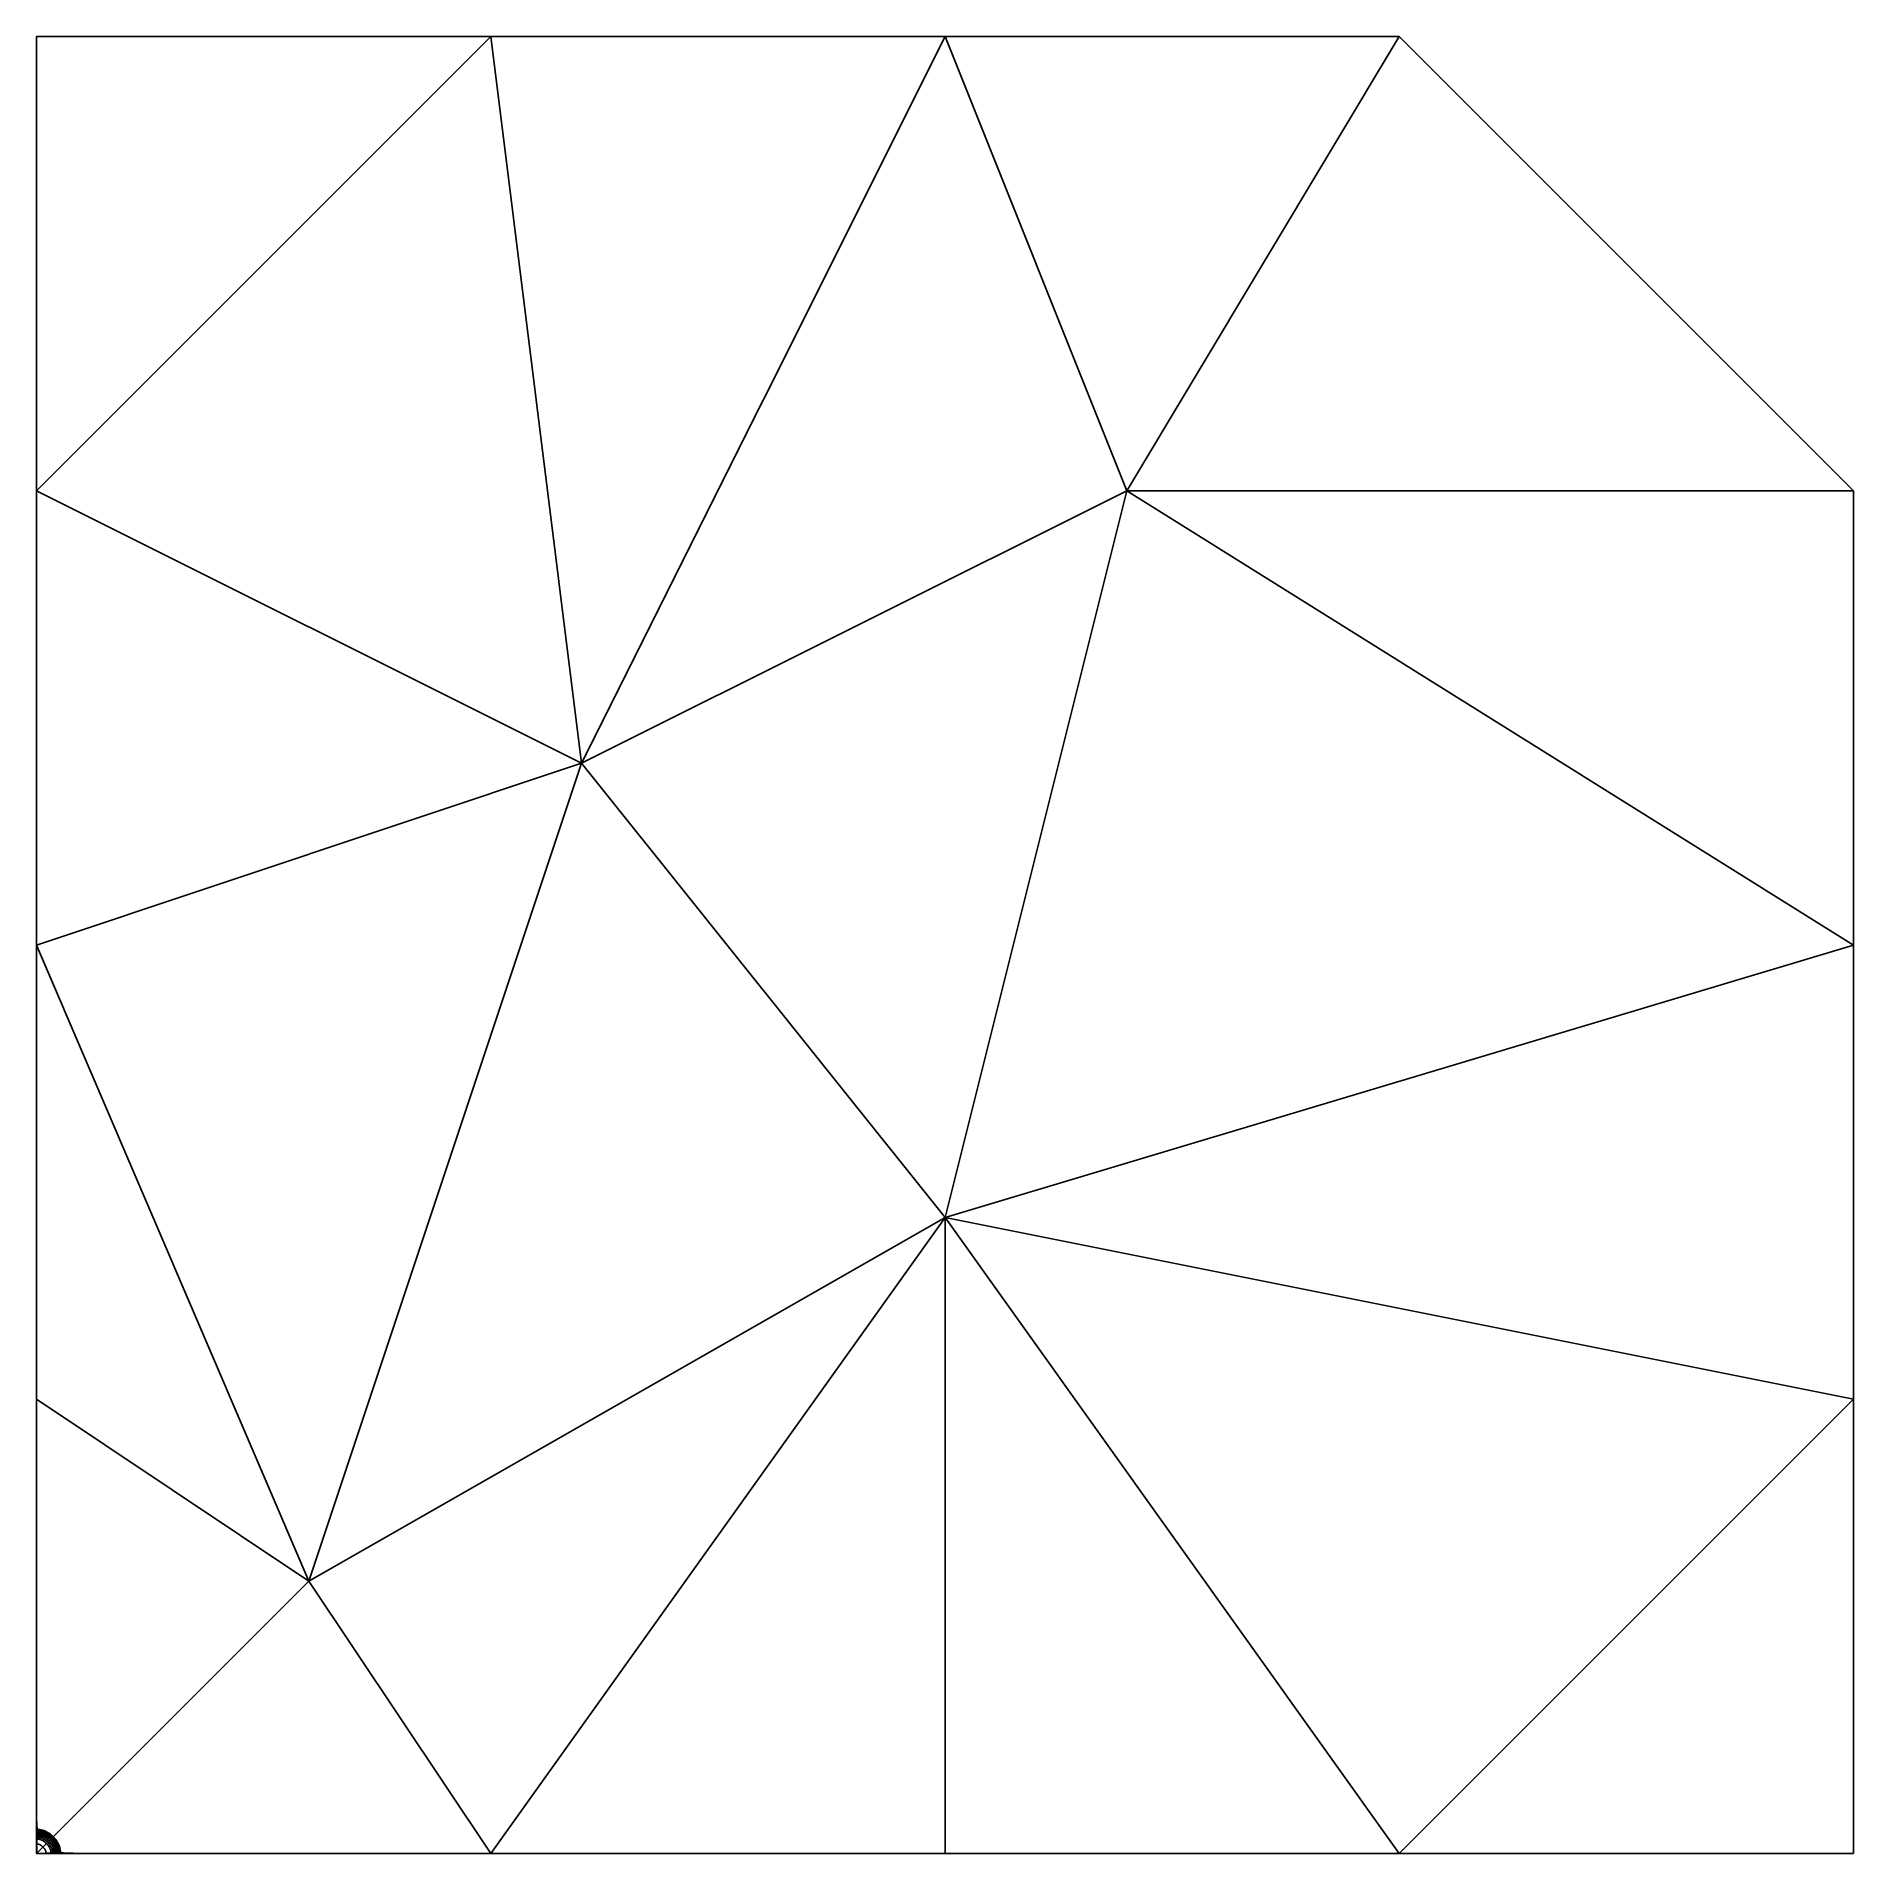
# Model space of a CAD drawing. Extents: x 0 to 20, y 0 to 20.
import ezdxf

# ---------------------------------------------------------------- set-up
doc = ezdxf.new("R2010")
doc.units = 0
for name, color, linetype in [('h-0_5m', 7, 'Continuous'), ('h-1_5m', 7, 'Continuous'), ('h-2_5m', 7, 'Continuous'), ('h-2m', 7, 'Continuous'), ('h-3_5m', 7, 'Continuous'), ('h-3m', 7, 'Continuous'), ('h-4_5m', 7, 'Continuous'), ('h-4m', 7, 'Continuous'), ('h-5m', 7, 'Continuous')]:
    doc.layers.add(name, color=color, linetype=linetype)

msp = doc.modelspace()

# ---------------------------------------------------------------- linework, layer by layer
for p, q in [((0, 15), (5, 20)), ((0, 15), (0, 20)), ((0, 20), (5, 20)), ((0, 15), (5, 20)), ((6, 12), (5, 20)), ((6, 12), (5, 20)), ((5, 20), (10, 20)), ((6, 12), (10, 20)), ((6, 12), (10, 20)), ((12, 15), (10, 20)), ((12, 15), (10, 20)), ((10, 20), (15, 20)), ((12, 15), (15, 20)), ((12, 15), (15, 20)), ((20, 15), (15, 20)), ((0, 10), (0, 15)), ((6, 12), (0, 15)), ((6, 12), (0, 15)), ((6, 12), (12, 15)), ((12, 15), (6, 12)), ((10, 7), (12, 15)), ((10, 7), (12, 15)), ((12, 15), (20, 10)), ((20, 10), (12, 15)), ((12, 15), (20, 15)), ((20, 15), (12, 15)), ((20, 10), (20, 15)), ((6, 12), (0, 10)), ((6, 12), (0, 10)), ((3, 3), (6, 12)), ((6, 12), (3, 3)), ((10, 7), (6, 12)), ((10, 7), (6, 12)), ((3, 3), (0, 10)), ((0, 5), (0, 10)), ((3, 3), (0, 10)), ((10, 7), (20, 10)), ((10, 7), (20, 10)), ((20, 5), (20, 10)), ((10, 7), (3, 3)), ((3, 3), (10, 7)), ((10, 7), (5, 0)), ((5, 0), (10, 7)), ((20, 5), (10, 7)), ((10, 7), (10, 0)), ((10, 7), (20, 5)), ((10, 7), (15, 0)), ((10, 0), (10, 7)), ((10, 7), (15, 0)), ((3, 3), (0, 5)), ((0, 5), (3, 3)), ((0, 5), (0, 0)), ((20, 5), (15, 0)), ((20, 5), (15, 0)), ((20, 5), (20, 0)), ((3, 3), (0, 0)), ((0, 0), (3, 3)), ((3, 3), (5, 0)), ((3, 3), (5, 0)), ((0, 0), (5, 0)), ((5, 0), (10, 0)), ((10, 0), (15, 0)), ((20, 0), (15, 0))]:
    msp.add_line(p, q)
at = {"layer": 'h-0_5m'}
for p, q in [((0, 0.25), (0, 0.256)), ((0, 0.25), (0, 0.25)), ((0, 0.25), (0, 0.25)), ((0, 0.25), (0.001, 0.241)), ((0.001, 0.24), (0.001, 0.241)), ((0.001, 0.239), (0.001, 0.24)), ((0.001, 0.239), (0.001, 0.231)), ((0.001, 0.23), (0.001, 0.231)), ((0.001, 0.229), (0.001, 0.23)), ((0.001, 0.229), (0.001, 0.221)), ((0.001, 0.22), (0.001, 0.221)), ((0.001, 0.219), (0.001, 0.22)), ((0.001, 0.219), (0.001, 0.211)), ((0.002, 0.21), (0.001, 0.211)), ((0.002, 0.208), (0.002, 0.21)), ((0.002, 0.208), (0.002, 0.202)), ((0.002, 0.2), (0.002, 0.202)), ((0.002, 0.198), (0.002, 0.2)), ((0.002, 0.092), (0, 0.094)), ((0.004, 0.004), (0, 0.002)), ((0.002, 0.198), (0.002, 0.192)), ((0.002, 0.19), (0.002, 0.192)), ((0.002, 0.188), (0.002, 0.19)), ((0.002, 0.188), (0.002, 0.183)), ((0.002, 0.09), (0.002, 0.092)), ((0.002, 0.088), (0.002, 0.09)), ((0.002, 0.088), (0.004, 0.084)), ((0.003, 0.18), (0.002, 0.183)), ((0.003, 0.177), (0.003, 0.18)), ((0.003, 0.177), (0.003, 0.173)), ((0.003, 0.17), (0.003, 0.173)), ((0.003, 0.167), (0.003, 0.17)), ((0.003, 0.167), (0.003, 0.163)), ((0.004, 0.16), (0.003, 0.163)), ((0.004, 0.156), (0.004, 0.16)), ((0.004, 0.156), (0.004, 0.154)), ((0.004, 0.15), (0.004, 0.154)), ((0.004, 0.146), (0.004, 0.15)), ((0.004, 0.146), (0.004, 0.144)), ((0.004, 0.14), (0.004, 0.144)), ((0.005, 0.135), (0.004, 0.14)), ((0.004, 0.08), (0.004, 0.084)), ((0.004, 0.076), (0.004, 0.08)), ((0.004, 0.076), (0.005, 0.075)), ((0.004, 0.004), (0.005, 0.004)), ((0.005, 0.13), (0.005, 0.135)), ((0.005, 0.135), (0.005, 0.135)), ((0.005, 0.13), (0.005, 0.125)), ((0.006, 0.124), (0.005, 0.125)), ((0.005, 0.07), (0.005, 0.075)), ((0.005, 0.07), (0.005, 0.065)), ((0.005, 0.065), (0.006, 0.06)), ((0.005, 0.065), (0.005, 0.065)), ((0.008, 0.01), (0.005, 0.005)), ((0.005, 0.004), (0.005, 0.005)), ((0.006, 0.124), (0.006, 0.12)), ((0.006, 0.12), (0.006, 0.116)), ((0.008, 0.112), (0.006, 0.116)), ((0.006, 0.06), (0.006, 0.056)), ((0.006, 0.054), (0.006, 0.056)), ((0.006, 0.054), (0.006, 0.05)), ((0.006, 0.05), (0.006, 0.046)), ((0.006, 0.044), (0.006, 0.046)), ((0.006, 0.044), (0.006, 0.04)), ((0.006, 0.04), (0.007, 0.037)), ((0.007, 0.033), (0.007, 0.037)), ((0.007, 0.033), (0.007, 0.03)), ((0.007, 0.03), (0.007, 0.027)), ((0.007, 0.023), (0.007, 0.027)), ((0.007, 0.023), (0.007, 0.02)), ((0.007, 0.02), (0.007, 0.017)), ((0.008, 0.012), (0.007, 0.017)), ((0.008, 0.112), (0.008, 0.11)), ((0.008, 0.11), (0.008, 0.108)), ((0.008, 0.108), (0.01, 0.106)), ((0.008, 0.012), (0.008, 0.01)), ((0.01, 0.106), (0.015, 0.105)), ((0.015, 0.105), (0.02, 0.105)), ((0.015, 0.105), (0.015, 0.105)), ((0.024, 0.104), (0.02, 0.105)), ((0.024, 0.104), (0.027, 0.103)), ((0.03, 0.102), (0.027, 0.103)), ((0.032, 0.102), (0.03, 0.102)), ((0.036, 0.1), (0.032, 0.102)), ((0.036, 0.1), (0.039, 0.099)), ((0.039, 0.099), (0.04, 0.098)), ((0.04, 0.098), (0.044, 0.096)), ((0.045, 0.095), (0.044, 0.096)), ((0.045, 0.095), (0.05, 0.093)), ((0.052, 0.092), (0.05, 0.093)), ((0.054, 0.09), (0.052, 0.092)), ((0.054, 0.09), (0.057, 0.087)), ((0.057, 0.087), (0.06, 0.085)), ((0.062, 0.082), (0.06, 0.085)), ((0.065, 0.08), (0.062, 0.082)), ((0.065, 0.08), (0.067, 0.077)), ((0.067, 0.077), (0.07, 0.074)), ((0.072, 0.072), (0.07, 0.074)), ((0.074, 0.07), (0.072, 0.072)), ((0.074, 0.07), (0.077, 0.067)), ((0.077, 0.067), (0.08, 0.065)), ((0.082, 0.062), (0.08, 0.065)), ((0.085, 0.06), (0.082, 0.062)), ((0.085, 0.06), (0.087, 0.057)), ((0.087, 0.057), (0.09, 0.054)), ((0.092, 0.052), (0.09, 0.054)), ((0.093, 0.05), (0.092, 0.052)), ((0.093, 0.05), (0.095, 0.045)), ((0.096, 0.044), (0.095, 0.045)), ((0.096, 0.044), (0.098, 0.04)), ((0.098, 0.04), (0.099, 0.039)), ((0.099, 0.039), (0.1, 0.036)), ((0.102, 0.032), (0.1, 0.036)), ((0.102, 0.03), (0.102, 0.032)), ((0.103, 0.027), (0.102, 0.03)), ((0.103, 0.027), (0.104, 0.024)), ((0.105, 0.02), (0.104, 0.024)), ((0.105, 0.02), (0.105, 0.015)), ((0.105, 0.015), (0.106, 0.01)), ((0.105, 0.015), (0.105, 0.015)), ((0.106, 0.01), (0.109, 0.009)), ((0.109, 0.009), (0.11, 0.009)), ((0.11, 0.009), (0.111, 0.009)), ((0.117, 0.007), (0.111, 0.009)), ((0.117, 0.007), (0.12, 0.007)), ((0.12, 0.007), (0.123, 0.007)), ((0.126, 0.006), (0.123, 0.007)), ((0.126, 0.006), (0.13, 0.006)), ((0.13, 0.006), (0.135, 0.005)), ((0.135, 0.005), (0.14, 0.005)), ((0.135, 0.005), (0.135, 0.005)), ((0.144, 0.004), (0.14, 0.005)), ((0.144, 0.004), (0.146, 0.004)), ((0.15, 0.004), (0.146, 0.004)), ((0.154, 0.004), (0.15, 0.004)), ((0.154, 0.004), (0.156, 0.004)), ((0.16, 0.003), (0.156, 0.004)), ((0.163, 0.003), (0.16, 0.003)), ((0.163, 0.003), (0.167, 0.003)), ((0.17, 0.003), (0.167, 0.003)), ((0.173, 0.003), (0.17, 0.003)), ((0.173, 0.003), (0.177, 0.003)), ((0.18, 0.002), (0.177, 0.003)), ((0.182, 0.002), (0.18, 0.002)), ((0.182, 0.002), (0.188, 0.002)), ((0.19, 0.002), (0.188, 0.002)), ((0.192, 0.002), (0.19, 0.002)), ((0.192, 0.002), (0.198, 0.002)), ((0.2, 0.002), (0.198, 0.002)), ((0.202, 0.002), (0.2, 0.002)), ((0.202, 0.002), (0.208, 0.002)), ((0.21, 0.002), (0.208, 0.002)), ((0.212, 0.002), (0.21, 0.002)), ((0.212, 0.002), (0.218, 0.002)), ((0.22, 0.002), (0.218, 0.002)), ((0.221, 0.001), (0.22, 0.002)), ((0.221, 0.001), (0.229, 0.001)), ((0.23, 0.001), (0.229, 0.001)), ((0.231, 0.001), (0.23, 0.001)), ((0.231, 0.001), (0.239, 0.001)), ((0.24, 0.001), (0.239, 0.001)), ((0.241, 0.001), (0.24, 0.001)), ((0.241, 0.001), (0.249, 0.001)), ((0.25, 0.001), (0.249, 0.001)), ((0.251, 0.001), (0.25, 0.001)), ((0.251, 0.001), (0.259, 0.001)), ((0.26, 0.001), (0.259, 0.001)), ((0.261, 0.001), (0.26, 0.001)), ((0.261, 0.001), (0.269, 0.001)), ((0.27, 0.001), (0.269, 0.001)), ((0.271, 0.001), (0.27, 0.001)), ((0.271, 0.001), (0.279, 0.001)), ((0.28, 0.001), (0.279, 0.001)), ((0.281, 0.001), (0.28, 0.001)), ((0.281, 0.001), (0.289, 0.001)), ((0.29, 0.001), (0.289, 0.001)), ((0.291, 0.001), (0.29, 0.001)), ((0.291, 0.001), (0.299, 0.001)), ((0.3, 0.001), (0.299, 0.001)), ((0.301, 0.001), (0.3, 0.001)), ((0.301, 0.001), (0.309, 0.001)), ((0.31, 0.001), (0.309, 0.001)), ((0.311, 0.001), (0.31, 0.001)), ((0.311, 0.001), (0.319, 0.001)), ((0.32, 0.001), (0.319, 0.001)), ((0.321, 0.001), (0.32, 0.001)), ((0.321, 0.001), (0.329, 0.001)), ((0.33, 0.001), (0.329, 0.001)), ((0.331, 0.001), (0.33, 0.001)), ((0.331, 0.001), (0.339, 0.001)), ((0.34, 0.001), (0.339, 0.001)), ((0.341, 0.001), (0.34, 0.001)), ((0.341, 0.001), (0.349, 0.001)), ((0.35, 0.001), (0.349, 0.001)), ((0.351, 0.001), (0.35, 0.001)), ((0.351, 0.001), (0.359, 0.001)), ((0.36, 0), (0.359, 0.001)), ((0.36, 0), (0.37, 0)), ((0.36, 0), (0.36, 0)), ((0.37, 0), (0.37, 0)), ((0.37, 0), (0.38, 0)), ((0.37, 0), (0.37, 0)), ((0.38, 0), (0.38, 0)), ((0.38, 0), (0.39, 0)), ((0.38, 0), (0.38, 0)), ((0.39, 0), (0.39, 0)), ((0.39, 0), (0.4, 0)), ((0.39, 0), (0.39, 0)), ((0.4, 0), (0.4, 0)), ((0.4, 0), (0.41, 0)), ((0.4, 0), (0.4, 0)), ((0.41, 0), (0.41, 0)), ((0.41, 0), (0.42, 0)), ((0.41, 0), (0.41, 0)), ((0.42, 0), (0.42, 0)), ((0.42, 0), (0.43, 0)), ((0.42, 0), (0.42, 0)), ((0.43, 0), (0.43, 0)), ((0.43, 0), (0.44, 0)), ((0.43, 0), (0.43, 0)), ((0.44, 0), (0.44, 0)), ((0.44, 0), (0.45, 0)), ((0.44, 0), (0.44, 0)), ((0.45, 0), (0.45, 0)), ((0.45, 0), (0.46, 0)), ((0.45, 0), (0.45, 0)), ((0.46, 0), (0.46, 0)), ((0.46, 0), (0.47, 0)), ((0.46, 0), (0.46, 0)), ((0.47, 0), (0.47, 0)), ((0.47, 0), (0.48, 0)), ((0.47, 0), (0.47, 0)), ((0.48, 0), (0.48, 0)), ((0.48, 0), (0.49, 0)), ((0.48, 0), (0.48, 0)), ((0.49, 0), (0.49, 0)), ((0.49, 0), (0.5, 0)), ((0.49, 0), (0.49, 0)), ((0.5, 0), (0.5, 0)), ((0.5, 0), (0.51, 0)), ((0.5, 0), (0.5, 0)), ((0.51, 0), (0.51, 0)), ((0.51, 0), (0.52, 0)), ((0.51, 0), (0.51, 0)), ((0.52, 0), (0.52, 0)), ((0.52, 0), (0.53, 0)), ((0.52, 0), (0.52, 0)), ((0.53, 0), (0.53, 0)), ((0.53, 0), (0.54, 0)), ((0.53, 0), (0.53, 0)), ((0.54, 0), (0.54, 0)), ((0.54, 0), (0.55, 0)), ((0.54, 0), (0.54, 0)), ((0.55, 0), (0.55, 0)), ((0.55, 0), (0.56, 0)), ((0.55, 0), (0.55, 0)), ((0.56, 0), (0.56, 0)), ((0.56, 0), (0.57, 0)), ((0.56, 0), (0.56, 0)), ((0.57, 0), (0.57, 0)), ((0.57, 0), (0.58, 0)), ((0.57, 0), (0.57, 0)), ((0.58, 0), (0.58, 0)), ((0.58, 0), (0.59, 0)), ((0.58, 0), (0.58, 0)), ((0.59, 0), (0.59, 0)), ((0.59, 0), (0.6, 0)), ((0.59, 0), (0.59, 0)), ((0.6, 0), (0.6, 0)), ((0.6, 0), (0.61, 0)), ((0.6, 0), (0.6, 0)), ((0.61, 0), (0.61, 0)), ((0.61, 0), (0.62, 0)), ((0.61, 0), (0.61, 0)), ((0.62, 0), (0.62, 0))]:
    msp.add_line(p, q, dxfattribs=at)
at = {"layer": 'h-1_5m'}
for p, q in [((0, 0.31), (0, 0.311)), ((0, 0.31), (0, 0.31)), ((0, 0.31), (0, 0.31)), ((0, 0.31), (0, 0.3)), ((0, 0.3), (0, 0.3)), ((0, 0.3), (0, 0.3)), ((0, 0.3), (0.001, 0.291)), ((0.001, 0.29), (0.001, 0.291)), ((0.001, 0.289), (0.001, 0.29)), ((0.001, 0.289), (0.001, 0.281)), ((0.001, 0.28), (0.001, 0.281)), ((0.001, 0.279), (0.001, 0.28)), ((0.001, 0.279), (0.002, 0.272)), ((0.002, 0.27), (0.002, 0.272)), ((0.002, 0.268), (0.002, 0.27)), ((0.002, 0.268), (0.002, 0.262)), ((0.002, 0.26), (0.002, 0.262)), ((0.002, 0.258), (0.002, 0.26)), ((0.002, 0.258), (0.003, 0.253)), ((0.003, 0.25), (0.003, 0.253)), ((0.003, 0.247), (0.003, 0.25)), ((0.003, 0.247), (0.003, 0.243)), ((0.003, 0.24), (0.003, 0.243)), ((0.004, 0.236), (0.003, 0.24)), ((0.004, 0.236), (0.004, 0.234)), ((0.004, 0.23), (0.004, 0.234)), ((0.004, 0.226), (0.004, 0.23)), ((0.004, 0.226), (0.004, 0.224)), ((0.004, 0.22), (0.004, 0.224)), ((0.005, 0.215), (0.004, 0.22)), ((0.005, 0.21), (0.005, 0.215)), ((0.005, 0.215), (0.005, 0.215)), ((0.005, 0.21), (0.005, 0.205)), ((0.006, 0.204), (0.005, 0.205)), ((0.006, 0.204), (0.006, 0.2)), ((0.006, 0.2), (0.006, 0.196)), ((0.001, 0.031), (0, 0.039)), ((0, 0.007), (0.002, 0.008)), ((0.001, 0.03), (0.001, 0.031)), ((0.001, 0.029), (0.001, 0.03)), ((0.001, 0.029), (0.002, 0.022)), ((0.002, 0.02), (0.002, 0.022)), ((0.003, 0.017), (0.002, 0.02)), ((0.002, 0.008), (0.003, 0.01)), ((0.003, 0.017), (0.003, 0.013)), ((0.003, 0.01), (0.003, 0.013)), ((0.006, 0.194), (0.006, 0.196)), ((0.006, 0.194), (0.007, 0.19)), ((0.007, 0.19), (0.007, 0.187)), ((0.007, 0.183), (0.007, 0.187)), ((0.007, 0.183), (0.008, 0.18)), ((0.008, 0.18), (0.008, 0.178)), ((0.009, 0.171), (0.008, 0.178)), ((0.009, 0.171), (0.009, 0.17)), ((0.009, 0.17), (0.009, 0.169)), ((0.009, 0.169), (0.01, 0.161)), ((0.011, 0.161), (0.01, 0.161)), ((0.018, 0.16), (0.011, 0.161)), ((0.018, 0.16), (0.02, 0.16)), ((0.02, 0.16), (0.02, 0.16)), ((0.029, 0.159), (0.02, 0.16)), ((0.02, 0.16), (0.02, 0.16)), ((0.029, 0.159), (0.03, 0.158)), ((0.03, 0.158), (0.032, 0.158)), ((0.037, 0.157), (0.032, 0.158)), ((0.037, 0.157), (0.04, 0.156)), ((0.045, 0.155), (0.04, 0.156)), ((0.045, 0.155), (0.046, 0.154)), ((0.05, 0.153), (0.046, 0.154)), ((0.052, 0.152), (0.05, 0.153)), ((0.058, 0.15), (0.052, 0.152)), ((0.058, 0.15), (0.059, 0.149)), ((0.059, 0.149), (0.06, 0.149)), ((0.06, 0.149), (0.062, 0.148)), ((0.066, 0.146), (0.062, 0.148)), ((0.066, 0.146), (0.07, 0.144)), ((0.073, 0.143), (0.07, 0.144)), ((0.077, 0.14), (0.073, 0.143)), ((0.077, 0.14), (0.079, 0.139)), ((0.079, 0.139), (0.08, 0.138)), ((0.085, 0.135), (0.08, 0.138)), ((0.085, 0.135), (0.087, 0.133)), ((0.09, 0.131), (0.087, 0.133)), ((0.09, 0.13), (0.09, 0.131)), ((0.091, 0.13), (0.09, 0.13)), ((0.091, 0.13), (0.096, 0.126)), ((0.096, 0.126), (0.1, 0.122)), ((0.101, 0.121), (0.1, 0.122)), ((0.102, 0.12), (0.101, 0.121)), ((0.102, 0.12), (0.106, 0.116)), ((0.106, 0.116), (0.11, 0.111)), ((0.11, 0.11), (0.11, 0.111)), ((0.111, 0.11), (0.11, 0.11)), ((0.111, 0.11), (0.116, 0.106)), ((0.116, 0.106), (0.12, 0.102)), ((0.121, 0.101), (0.12, 0.102)), ((0.122, 0.1), (0.121, 0.101)), ((0.122, 0.1), (0.126, 0.096)), ((0.126, 0.096), (0.13, 0.091)), ((0.13, 0.09), (0.13, 0.091)), ((0.131, 0.09), (0.13, 0.09)), ((0.133, 0.087), (0.131, 0.09)), ((0.133, 0.087), (0.135, 0.085)), ((0.138, 0.08), (0.135, 0.085)), ((0.138, 0.08), (0.139, 0.079)), ((0.139, 0.079), (0.14, 0.077)), ((0.143, 0.073), (0.14, 0.077)), ((0.144, 0.07), (0.143, 0.073)), ((0.144, 0.07), (0.146, 0.066)), ((0.148, 0.062), (0.146, 0.066)), ((0.148, 0.062), (0.149, 0.06)), ((0.149, 0.06), (0.149, 0.059)), ((0.149, 0.059), (0.15, 0.058)), ((0.152, 0.052), (0.15, 0.058)), ((0.153, 0.05), (0.152, 0.052)), ((0.154, 0.046), (0.153, 0.05)), ((0.154, 0.046), (0.155, 0.045)), ((0.156, 0.04), (0.155, 0.045)), ((0.156, 0.04), (0.157, 0.037)), ((0.158, 0.032), (0.157, 0.037)), ((0.158, 0.032), (0.158, 0.03)), ((0.158, 0.03), (0.159, 0.029)), ((0.16, 0.02), (0.159, 0.029)), ((0.16, 0.02), (0.16, 0.02)), ((0.16, 0.02), (0.16, 0.018)), ((0.16, 0.02), (0.16, 0.02)), ((0.161, 0.011), (0.16, 0.018)), ((0.161, 0.01), (0.161, 0.011)), ((0.161, 0.01), (0.169, 0.009)), ((0.169, 0.009), (0.17, 0.009)), ((0.17, 0.009), (0.171, 0.009)), ((0.178, 0.008), (0.171, 0.009)), ((0.178, 0.008), (0.18, 0.008)), ((0.18, 0.008), (0.183, 0.007)), ((0.187, 0.007), (0.183, 0.007)), ((0.187, 0.007), (0.19, 0.007)), ((0.19, 0.007), (0.194, 0.006)), ((0.196, 0.006), (0.194, 0.006)), ((0.196, 0.006), (0.2, 0.006)), ((0.2, 0.006), (0.204, 0.006)), ((0.205, 0.005), (0.204, 0.006)), ((0.205, 0.005), (0.21, 0.005)), ((0.215, 0.005), (0.21, 0.005)), ((0.215, 0.005), (0.215, 0.005)), ((0.22, 0.005), (0.215, 0.005)), ((0.224, 0.004), (0.22, 0.005)), ((0.224, 0.004), (0.226, 0.004)), ((0.23, 0.004), (0.226, 0.004)), ((0.234, 0.004), (0.23, 0.004)), ((0.234, 0.004), (0.236, 0.004)), ((0.24, 0.004), (0.236, 0.004)), ((0.244, 0.004), (0.24, 0.004)), ((0.244, 0.004), (0.246, 0.004)), ((0.25, 0.003), (0.246, 0.004)), ((0.253, 0.003), (0.25, 0.003)), ((0.253, 0.003), (0.257, 0.003)), ((0.26, 0.003), (0.257, 0.003)), ((0.263, 0.003), (0.26, 0.003)), ((0.263, 0.003), (0.267, 0.003)), ((0.27, 0.003), (0.267, 0.003)), ((0.273, 0.003), (0.27, 0.003)), ((0.273, 0.003), (0.277, 0.003)), ((0.28, 0.003), (0.277, 0.003)), ((0.283, 0.003), (0.28, 0.003)), ((0.283, 0.003), (0.287, 0.003)), ((0.29, 0.002), (0.287, 0.003)), ((0.292, 0.002), (0.29, 0.002)), ((0.292, 0.002), (0.298, 0.002)), ((0.3, 0.002), (0.298, 0.002)), ((0.302, 0.002), (0.3, 0.002)), ((0.302, 0.002), (0.308, 0.002)), ((0.31, 0.002), (0.308, 0.002)), ((0.312, 0.002), (0.31, 0.002)), ((0.312, 0.002), (0.318, 0.002)), ((0.32, 0.002), (0.318, 0.002)), ((0.322, 0.002), (0.32, 0.002)), ((0.322, 0.002), (0.328, 0.002)), ((0.33, 0.002), (0.328, 0.002)), ((0.332, 0.002), (0.33, 0.002)), ((0.332, 0.002), (0.338, 0.002)), ((0.34, 0.002), (0.338, 0.002)), ((0.342, 0.002), (0.34, 0.002)), ((0.342, 0.002), (0.348, 0.002)), ((0.35, 0.002), (0.348, 0.002)), ((0.352, 0.002), (0.35, 0.002)), ((0.352, 0.002), (0.358, 0.002)), ((0.36, 0.001), (0.358, 0.002)), ((0.361, 0.001), (0.36, 0.001)), ((0.361, 0.001), (0.369, 0.001)), ((0.37, 0.001), (0.369, 0.001)), ((0.371, 0.001), (0.37, 0.001)), ((0.371, 0.001), (0.379, 0.001)), ((0.38, 0.001), (0.379, 0.001)), ((0.381, 0.001), (0.38, 0.001)), ((0.381, 0.001), (0.389, 0.001)), ((0.39, 0.001), (0.389, 0.001)), ((0.391, 0.001), (0.39, 0.001)), ((0.391, 0.001), (0.399, 0.001)), ((0.4, 0.001), (0.399, 0.001)), ((0.401, 0.001), (0.4, 0.001)), ((0.401, 0.001), (0.409, 0.001)), ((0.41, 0.001), (0.409, 0.001)), ((0.411, 0.001), (0.41, 0.001)), ((0.411, 0.001), (0.419, 0.001)), ((0.42, 0.001), (0.419, 0.001)), ((0.421, 0.001), (0.42, 0.001)), ((0.421, 0.001), (0.429, 0.001)), ((0.43, 0.001), (0.429, 0.001)), ((0.431, 0.001), (0.43, 0.001)), ((0.431, 0.001), (0.439, 0.001)), ((0.44, 0.001), (0.439, 0.001)), ((0.441, 0.001), (0.44, 0.001)), ((0.441, 0.001), (0.449, 0.001)), ((0.45, 0.001), (0.449, 0.001)), ((0.451, 0.001), (0.45, 0.001)), ((0.451, 0.001), (0.459, 0.001)), ((0.46, 0.001), (0.459, 0.001)), ((0.461, 0.001), (0.46, 0.001)), ((0.461, 0.001), (0.469, 0.001)), ((0.47, 0.001), (0.469, 0.001)), ((0.471, 0.001), (0.47, 0.001)), ((0.471, 0.001), (0.479, 0.001)), ((0.48, 0.001), (0.479, 0.001)), ((0.481, 0.001), (0.48, 0.001)), ((0.481, 0.001), (0.489, 0.001)), ((0.49, 0.001), (0.489, 0.001)), ((0.491, 0.001), (0.49, 0.001)), ((0.491, 0.001), (0.499, 0.001)), ((0.5, 0.001), (0.499, 0.001)), ((0.501, 0.001), (0.5, 0.001)), ((0.501, 0.001), (0.509, 0.001)), ((0.51, 0.001), (0.509, 0.001)), ((0.511, 0.001), (0.51, 0.001)), ((0.511, 0.001), (0.519, 0.001)), ((0.52, 0.001), (0.519, 0.001)), ((0.521, 0.001), (0.52, 0.001)), ((0.521, 0.001), (0.529, 0.001)), ((0.53, 0.001), (0.529, 0.001)), ((0.531, 0.001), (0.53, 0.001)), ((0.531, 0.001), (0.539, 0.001)), ((0.54, 0.001), (0.539, 0.001)), ((0.54, 0), (0.54, 0.001)), ((0.54, 0), (0.55, 0)), ((0.55, 0), (0.55, 0)), ((0.55, 0), (0.56, 0)), ((0.55, 0), (0.55, 0)), ((0.56, 0), (0.56, 0)), ((0.56, 0), (0.57, 0)), ((0.56, 0), (0.56, 0)), ((0.57, 0), (0.57, 0)), ((0.57, 0), (0.58, 0)), ((0.57, 0), (0.57, 0)), ((0.58, 0), (0.58, 0)), ((0.58, 0), (0.59, 0)), ((0.58, 0), (0.58, 0)), ((0.59, 0), (0.59, 0)), ((0.59, 0), (0.6, 0)), ((0.59, 0), (0.59, 0)), ((0.6, 0), (0.6, 0)), ((0.6, 0), (0.61, 0)), ((0.6, 0), (0.6, 0)), ((0.61, 0), (0.61, 0)), ((0.61, 0), (0.62, 0)), ((0.61, 0), (0.61, 0)), ((0.62, 0), (0.62, 0))]:
    msp.add_line(p, q, dxfattribs=at)
at = {"layer": 'h-2_5m'}
for p, q in [((0, 0.34), (0, 0.348)), ((0, 0.34), (0, 0.34)), ((0, 0.34), (0, 0.34)), ((0, 0.34), (0.001, 0.331)), ((0.001, 0.33), (0.001, 0.331)), ((0.001, 0.329), (0.001, 0.33)), ((0.001, 0.329), (0.001, 0.321)), ((0.001, 0.32), (0.001, 0.321)), ((0.001, 0.319), (0.001, 0.32)), ((0.001, 0.319), (0.002, 0.312)), ((0.002, 0.31), (0.002, 0.312)), ((0.002, 0.308), (0.002, 0.31)), ((0.002, 0.308), (0.002, 0.302)), ((0.002, 0.3), (0.002, 0.302)), ((0.002, 0.298), (0.002, 0.3)), ((0.002, 0.298), (0.003, 0.293)), ((0.003, 0.29), (0.003, 0.293)), ((0.003, 0.287), (0.003, 0.29)), ((0.003, 0.287), (0.003, 0.283)), ((0.003, 0.28), (0.003, 0.283)), ((0.004, 0.276), (0.003, 0.28)), ((0.004, 0.276), (0.004, 0.274)), ((0.004, 0.27), (0.004, 0.274)), ((0.004, 0.266), (0.004, 0.27)), ((0.004, 0.266), (0.004, 0.264)), ((0.005, 0.26), (0.004, 0.264)), ((0.005, 0.255), (0.005, 0.26)), ((0.005, 0.25), (0.005, 0.255)), ((0.005, 0.255), (0.005, 0.255)), ((0.005, 0.25), (0.006, 0.246)), ((0.006, 0.244), (0.006, 0.246)), ((0.006, 0.244), (0.006, 0.24)), ((0.006, 0.24), (0.006, 0.236)), ((0.007, 0.233), (0.006, 0.236)), ((0.007, 0.233), (0.007, 0.23)), ((0.007, 0.23), (0.007, 0.227)), ((0.008, 0.222), (0.007, 0.227)), ((0.008, 0.222), (0.008, 0.22)), ((0.008, 0.22), (0.008, 0.218)), ((0.009, 0.211), (0.008, 0.218)), ((0.009, 0.211), (0.009, 0.21)), ((0.009, 0.21), (0.009, 0.209)), ((0.01, 0.2), (0.009, 0.209)), ((0.01, 0.2), (0.01, 0.2)), ((0.01, 0.2), (0.01, 0.2)), ((0.01, 0.2), (0.01, 0.198)), ((0.01, 0.198), (0.012, 0.198)), ((0.018, 0.198), (0.012, 0.198)), ((0.018, 0.198), (0.02, 0.197)), ((0.02, 0.197), (0.023, 0.197)), ((0.027, 0.197), (0.023, 0.197)), ((0.027, 0.197), (0.03, 0.196)), ((0.03, 0.196), (0.034, 0.196)), ((0.035, 0.195), (0.034, 0.196)), ((0.035, 0.195), (0.04, 0.195)), ((0.044, 0.194), (0.04, 0.195)), ((0.044, 0.194), (0.047, 0.193)), ((0.05, 0.192), (0.047, 0.193)), ((0.052, 0.192), (0.05, 0.192)), ((0.057, 0.19), (0.052, 0.192)), ((0.057, 0.19), (0.059, 0.189)), ((0.059, 0.189), (0.06, 0.189)), ((0.06, 0.189), (0.061, 0.189)), ((0.067, 0.187), (0.061, 0.189)), ((0.067, 0.187), (0.07, 0.185)), ((0.074, 0.184), (0.07, 0.185)), ((0.074, 0.184), (0.078, 0.182)), ((0.08, 0.181), (0.078, 0.182)), ((0.081, 0.181), (0.08, 0.181)), ((0.082, 0.18), (0.081, 0.181)), ((0.082, 0.18), (0.087, 0.177)), ((0.087, 0.177), (0.09, 0.176)), ((0.094, 0.174), (0.09, 0.176)), ((0.1, 0.17), (0.094, 0.174)), ((0.1, 0.17), (0.1, 0.17)), ((0.1, 0.17), (0.1, 0.17)), ((0.1, 0.17), (0.101, 0.169)), ((0.106, 0.166), (0.101, 0.169)), ((0.106, 0.166), (0.11, 0.163)), ((0.111, 0.161), (0.11, 0.163)), ((0.113, 0.16), (0.111, 0.161)), ((0.113, 0.16), (0.117, 0.157)), ((0.117, 0.157), (0.12, 0.154)), ((0.122, 0.152), (0.12, 0.154)), ((0.125, 0.15), (0.122, 0.152)), ((0.125, 0.15), (0.127, 0.147)), ((0.127, 0.147), (0.13, 0.145)), ((0.132, 0.142), (0.13, 0.145)), ((0.134, 0.14), (0.132, 0.142)), ((0.134, 0.14), (0.137, 0.137)), ((0.137, 0.137), (0.14, 0.134)), ((0.142, 0.132), (0.14, 0.134)), ((0.145, 0.13), (0.142, 0.132)), ((0.145, 0.13), (0.147, 0.127)), ((0.147, 0.127), (0.15, 0.125)), ((0.152, 0.122), (0.15, 0.125)), ((0.154, 0.12), (0.152, 0.122)), ((0.154, 0.12), (0.157, 0.117)), ((0.157, 0.117), (0.16, 0.113)), ((0.161, 0.111), (0.16, 0.113)), ((0.163, 0.11), (0.161, 0.111)), ((0.163, 0.11), (0.166, 0.106)), ((0.169, 0.101), (0.166, 0.106)), ((0.169, 0.101), (0.17, 0.1)), ((0.17, 0.1), (0.17, 0.1)), ((0.17, 0.1), (0.17, 0.1)), ((0.174, 0.094), (0.17, 0.1)), ((0.176, 0.09), (0.174, 0.094)), ((0.176, 0.09), (0.177, 0.087)), ((0.177, 0.087), (0.18, 0.082)), ((0.181, 0.081), (0.18, 0.082)), ((0.181, 0.08), (0.181, 0.081)), ((0.182, 0.078), (0.181, 0.08)), ((0.182, 0.078), (0.184, 0.074)), ((0.185, 0.07), (0.184, 0.074)), ((0.185, 0.07), (0.187, 0.067)), ((0.189, 0.061), (0.187, 0.067)), ((0.189, 0.061), (0.189, 0.06)), ((0.189, 0.06), (0.189, 0.059)), ((0.189, 0.059), (0.19, 0.057)), ((0.192, 0.052), (0.19, 0.057)), ((0.192, 0.05), (0.192, 0.052)), ((0.193, 0.047), (0.192, 0.05)), ((0.193, 0.047), (0.194, 0.044)), ((0.195, 0.04), (0.194, 0.044)), ((0.195, 0.04), (0.195, 0.035)), ((0.196, 0.034), (0.195, 0.035)), ((0.196, 0.034), (0.196, 0.03)), ((0.196, 0.03), (0.197, 0.027)), ((0.197, 0.023), (0.197, 0.027)), ((0.197, 0.023), (0.197, 0.02)), ((0.197, 0.02), (0.198, 0.018)), ((0.198, 0.012), (0.198, 0.018)), ((0.198, 0.012), (0.198, 0.01)), ((0.198, 0.01), (0.2, 0.01)), ((0.2, 0.01), (0.2, 0.01)), ((0.209, 0.009), (0.2, 0.01)), ((0.2, 0.01), (0.2, 0.01)), ((0.209, 0.009), (0.21, 0.009)), ((0.21, 0.009), (0.211, 0.009)), ((0.218, 0.008), (0.211, 0.009)), ((0.218, 0.008), (0.22, 0.008)), ((0.22, 0.008), (0.222, 0.008)), ((0.227, 0.007), (0.222, 0.008)), ((0.227, 0.007), (0.23, 0.007)), ((0.23, 0.007), (0.233, 0.007)), ((0.237, 0.007), (0.233, 0.007)), ((0.237, 0.007), (0.24, 0.006)), ((0.24, 0.006), (0.244, 0.006)), ((0.246, 0.006), (0.244, 0.006)), ((0.246, 0.006), (0.25, 0.006)), ((0.25, 0.006), (0.254, 0.006)), ((0.255, 0.005), (0.254, 0.006)), ((0.255, 0.005), (0.26, 0.005)), ((0.26, 0.005), (0.265, 0.005)), ((0.265, 0.005), (0.27, 0.005)), ((0.265, 0.005), (0.265, 0.005)), ((0.275, 0.005), (0.27, 0.005)), ((0.275, 0.005), (0.275, 0.005)), ((0.28, 0.004), (0.275, 0.005)), ((0.284, 0.004), (0.28, 0.004)), ((0.284, 0.004), (0.286, 0.004)), ((0.29, 0.004), (0.286, 0.004)), ((0.294, 0.004), (0.29, 0.004)), ((0.294, 0.004), (0.296, 0.004)), ((0.3, 0.004), (0.296, 0.004)), ((0.304, 0.004), (0.3, 0.004)), ((0.304, 0.004), (0.306, 0.004)), ((0.31, 0.003), (0.306, 0.004)), ((0.313, 0.003), (0.31, 0.003)), ((0.313, 0.003), (0.317, 0.003)), ((0.32, 0.003), (0.317, 0.003)), ((0.323, 0.003), (0.32, 0.003)), ((0.323, 0.003), (0.327, 0.003)), ((0.33, 0.003), (0.327, 0.003)), ((0.333, 0.003), (0.33, 0.003)), ((0.333, 0.003), (0.337, 0.003)), ((0.34, 0.003), (0.337, 0.003)), ((0.343, 0.003), (0.34, 0.003)), ((0.343, 0.003), (0.347, 0.003)), ((0.35, 0.003), (0.347, 0.003)), ((0.353, 0.002), (0.35, 0.003)), ((0.353, 0.002), (0.357, 0.002)), ((0.36, 0.002), (0.357, 0.002)), ((0.362, 0.002), (0.36, 0.002)), ((0.362, 0.002), (0.368, 0.002)), ((0.37, 0.002), (0.368, 0.002)), ((0.372, 0.002), (0.37, 0.002)), ((0.372, 0.002), (0.378, 0.002)), ((0.38, 0.002), (0.378, 0.002)), ((0.382, 0.002), (0.38, 0.002)), ((0.382, 0.002), (0.388, 0.002)), ((0.39, 0.002), (0.388, 0.002)), ((0.392, 0.002), (0.39, 0.002)), ((0.392, 0.002), (0.398, 0.002)), ((0.4, 0.002), (0.398, 0.002)), ((0.402, 0.002), (0.4, 0.002)), ((0.402, 0.002), (0.408, 0.002)), ((0.41, 0.002), (0.408, 0.002)), ((0.412, 0.002), (0.41, 0.002)), ((0.412, 0.002), (0.418, 0.002)), ((0.42, 0.002), (0.418, 0.002)), ((0.422, 0.002), (0.42, 0.002)), ((0.422, 0.002), (0.428, 0.002)), ((0.43, 0.002), (0.428, 0.002)), ((0.432, 0.002), (0.43, 0.002)), ((0.432, 0.002), (0.438, 0.002)), ((0.44, 0.001), (0.438, 0.002)), ((0.441, 0.001), (0.44, 0.001)), ((0.441, 0.001), (0.449, 0.001)), ((0.45, 0.001), (0.449, 0.001)), ((0.451, 0.001), (0.45, 0.001)), ((0.451, 0.001), (0.459, 0.001)), ((0.46, 0.001), (0.459, 0.001)), ((0.461, 0.001), (0.46, 0.001)), ((0.461, 0.001), (0.469, 0.001)), ((0.47, 0.001), (0.469, 0.001)), ((0.471, 0.001), (0.47, 0.001)), ((0.471, 0.001), (0.479, 0.001)), ((0.48, 0.001), (0.479, 0.001)), ((0.481, 0.001), (0.48, 0.001)), ((0.481, 0.001), (0.489, 0.001)), ((0.49, 0.001), (0.489, 0.001)), ((0.491, 0.001), (0.49, 0.001)), ((0.491, 0.001), (0.499, 0.001)), ((0.5, 0.001), (0.499, 0.001)), ((0.501, 0.001), (0.5, 0.001)), ((0.501, 0.001), (0.509, 0.001)), ((0.51, 0.001), (0.509, 0.001)), ((0.511, 0.001), (0.51, 0.001)), ((0.511, 0.001), (0.519, 0.001)), ((0.52, 0.001), (0.519, 0.001)), ((0.521, 0.001), (0.52, 0.001)), ((0.521, 0.001), (0.529, 0.001)), ((0.53, 0.001), (0.529, 0.001)), ((0.531, 0.001), (0.53, 0.001)), ((0.531, 0.001), (0.539, 0.001)), ((0.54, 0.001), (0.539, 0.001)), ((0.541, 0.001), (0.54, 0.001)), ((0.541, 0.001), (0.549, 0.001)), ((0.55, 0.001), (0.549, 0.001)), ((0.551, 0.001), (0.55, 0.001)), ((0.551, 0.001), (0.559, 0.001)), ((0.56, 0.001), (0.559, 0.001)), ((0.561, 0.001), (0.56, 0.001)), ((0.561, 0.001), (0.569, 0.001)), ((0.57, 0.001), (0.569, 0.001)), ((0.571, 0.001), (0.57, 0.001)), ((0.571, 0.001), (0.579, 0.001)), ((0.58, 0.001), (0.579, 0.001)), ((0.581, 0.001), (0.58, 0.001)), ((0.581, 0.001), (0.589, 0.001)), ((0.59, 0.001), (0.589, 0.001)), ((0.591, 0.001), (0.59, 0.001)), ((0.591, 0.001), (0.599, 0.001)), ((0.6, 0.001), (0.599, 0.001)), ((0.601, 0.001), (0.6, 0.001)), ((0.601, 0.001), (0.609, 0.001)), ((0.61, 0.001), (0.609, 0.001)), ((0.611, 0.001), (0.61, 0.001)), ((0.611, 0.001), (0.619, 0.001)), ((0.62, 0), (0.619, 0.001))]:
    msp.add_line(p, q, dxfattribs=at)
at = {"layer": 'h-2m'}
for p, q in [((0, 0.33), (0, 0.33)), ((0, 0.33), (0, 0.33)), ((0, 0.33), (0, 0.33)), ((0, 0.33), (0, 0.32)), ((0, 0.32), (0, 0.32)), ((0, 0.32), (0, 0.32)), ((0, 0.32), (0.001, 0.311)), ((0.001, 0.31), (0.001, 0.311)), ((0.001, 0.309), (0.001, 0.31)), ((0.001, 0.309), (0.001, 0.301)), ((0.001, 0.3), (0.001, 0.301)), ((0.001, 0.299), (0.001, 0.3)), ((0.001, 0.299), (0.002, 0.292)), ((0.002, 0.29), (0.002, 0.292)), ((0.002, 0.288), (0.002, 0.29)), ((0.002, 0.288), (0.002, 0.282)), ((0.002, 0.28), (0.002, 0.282)), ((0.002, 0.277), (0.002, 0.28)), ((0.002, 0.277), (0.003, 0.273)), ((0.003, 0.27), (0.003, 0.273)), ((0.003, 0.267), (0.003, 0.27)), ((0.003, 0.267), (0.003, 0.263)), ((0.003, 0.26), (0.003, 0.263)), ((0.004, 0.256), (0.003, 0.26)), ((0.004, 0.256), (0.004, 0.254)), ((0.004, 0.25), (0.004, 0.254)), ((0.004, 0.246), (0.004, 0.25)), ((0.004, 0.246), (0.004, 0.244)), ((0.005, 0.24), (0.004, 0.244)), ((0.005, 0.24), (0.005, 0.235)), ((0.005, 0.235), (0.005, 0.23)), ((0.005, 0.235), (0.005, 0.235)), ((0.005, 0.23), (0.006, 0.226)), ((0.006, 0.224), (0.006, 0.226)), ((0.006, 0.224), (0.006, 0.22)), ((0.006, 0.22), (0.006, 0.216)), ((0.007, 0.213), (0.006, 0.216)), ((0.007, 0.213), (0.007, 0.21)), ((0.007, 0.21), (0.007, 0.207)), ((0.008, 0.202), (0.007, 0.207)), ((0.008, 0.202), (0.008, 0.2)), ((0.008, 0.2), (0.008, 0.198)), ((0.001, 0.011), (0, 0.02)), ((0, 0.009), (0.001, 0.009)), ((0.001, 0.01), (0.001, 0.011)), ((0.001, 0.009), (0.001, 0.01)), ((0.009, 0.191), (0.008, 0.198)), ((0.009, 0.191), (0.009, 0.19)), ((0.009, 0.19), (0.009, 0.189)), ((0.009, 0.189), (0.01, 0.181)), ((0.011, 0.181), (0.01, 0.181)), ((0.019, 0.18), (0.011, 0.181)), ((0.019, 0.18), (0.02, 0.18)), ((0.02, 0.18), (0.02, 0.18)), ((0.029, 0.179), (0.02, 0.18)), ((0.02, 0.18), (0.02, 0.18)), ((0.029, 0.179), (0.03, 0.179)), ((0.03, 0.179), (0.032, 0.178)), ((0.037, 0.177), (0.032, 0.178)), ((0.037, 0.177), (0.04, 0.177)), ((0.04, 0.177), (0.045, 0.175)), ((0.045, 0.175), (0.05, 0.174)), ((0.045, 0.175), (0.045, 0.175)), ((0.053, 0.173), (0.05, 0.174)), ((0.053, 0.173), (0.059, 0.171)), ((0.06, 0.171), (0.059, 0.171)), ((0.06, 0.17), (0.06, 0.171)), ((0.061, 0.17), (0.06, 0.17)), ((0.061, 0.17), (0.067, 0.167)), ((0.067, 0.167), (0.07, 0.166)), ((0.074, 0.164), (0.07, 0.166)), ((0.074, 0.164), (0.077, 0.163)), ((0.08, 0.161), (0.077, 0.163)), ((0.081, 0.161), (0.08, 0.161)), ((0.082, 0.16), (0.081, 0.161)), ((0.082, 0.16), (0.087, 0.157)), ((0.087, 0.157), (0.09, 0.155)), ((0.093, 0.153), (0.09, 0.155)), ((0.098, 0.15), (0.093, 0.153)), ((0.098, 0.15), (0.099, 0.149)), ((0.099, 0.149), (0.1, 0.148)), ((0.104, 0.144), (0.1, 0.148)), ((0.11, 0.14), (0.104, 0.144)), ((0.11, 0.14), (0.11, 0.14)), ((0.11, 0.14), (0.11, 0.14)), ((0.115, 0.135), (0.11, 0.14)), ((0.12, 0.13), (0.115, 0.135)), ((0.12, 0.13), (0.12, 0.13)), ((0.12, 0.13), (0.12, 0.13)), ((0.125, 0.125), (0.12, 0.13)), ((0.13, 0.12), (0.125, 0.125)), ((0.13, 0.12), (0.13, 0.12)), ((0.13, 0.12), (0.13, 0.12)), ((0.135, 0.115), (0.13, 0.12)), ((0.14, 0.11), (0.135, 0.115)), ((0.14, 0.11), (0.14, 0.11)), ((0.14, 0.11), (0.14, 0.11)), ((0.144, 0.104), (0.14, 0.11)), ((0.148, 0.1), (0.144, 0.104)), ((0.148, 0.1), (0.149, 0.099)), ((0.149, 0.099), (0.15, 0.098)), ((0.153, 0.093), (0.15, 0.098)), ((0.155, 0.09), (0.153, 0.093)), ((0.155, 0.09), (0.157, 0.087)), ((0.157, 0.087), (0.16, 0.082)), ((0.161, 0.081), (0.16, 0.082)), ((0.161, 0.08), (0.161, 0.081)), ((0.163, 0.077), (0.161, 0.08)), ((0.163, 0.077), (0.164, 0.074)), ((0.166, 0.07), (0.164, 0.074)), ((0.166, 0.07), (0.167, 0.067)), ((0.167, 0.067), (0.17, 0.061)), ((0.17, 0.06), (0.17, 0.061)), ((0.171, 0.06), (0.17, 0.06)), ((0.171, 0.059), (0.171, 0.06)), ((0.171, 0.059), (0.173, 0.053)), ((0.174, 0.05), (0.173, 0.053)), ((0.174, 0.05), (0.175, 0.045)), ((0.175, 0.045), (0.177, 0.04)), ((0.175, 0.045), (0.175, 0.045)), ((0.177, 0.04), (0.177, 0.037)), ((0.178, 0.032), (0.177, 0.037)), ((0.178, 0.032), (0.179, 0.03)), ((0.179, 0.03), (0.179, 0.029)), ((0.18, 0.02), (0.179, 0.029)), ((0.18, 0.02), (0.18, 0.02)), ((0.18, 0.02), (0.18, 0.019)), ((0.18, 0.02), (0.18, 0.02)), ((0.181, 0.011), (0.18, 0.019)), ((0.181, 0.01), (0.181, 0.011)), ((0.181, 0.01), (0.189, 0.009)), ((0.189, 0.009), (0.19, 0.009)), ((0.19, 0.009), (0.191, 0.009)), ((0.198, 0.008), (0.191, 0.009)), ((0.198, 0.008), (0.2, 0.008)), ((0.2, 0.008), (0.202, 0.008)), ((0.207, 0.007), (0.202, 0.008)), ((0.207, 0.007), (0.21, 0.007)), ((0.21, 0.007), (0.213, 0.007)), ((0.216, 0.006), (0.213, 0.007)), ((0.216, 0.006), (0.22, 0.006)), ((0.22, 0.006), (0.224, 0.006)), ((0.226, 0.006), (0.224, 0.006)), ((0.226, 0.006), (0.23, 0.006)), ((0.23, 0.006), (0.235, 0.005)), ((0.235, 0.005), (0.24, 0.005)), ((0.235, 0.005), (0.235, 0.005)), ((0.245, 0.005), (0.24, 0.005)), ((0.245, 0.005), (0.245, 0.005)), ((0.25, 0.005), (0.245, 0.005)), ((0.254, 0.004), (0.25, 0.005)), ((0.254, 0.004), (0.256, 0.004)), ((0.26, 0.004), (0.256, 0.004)), ((0.264, 0.004), (0.26, 0.004)), ((0.264, 0.004), (0.266, 0.004)), ((0.27, 0.004), (0.266, 0.004)), ((0.274, 0.004), (0.27, 0.004)), ((0.274, 0.004), (0.276, 0.004)), ((0.28, 0.004), (0.276, 0.004)), ((0.283, 0.003), (0.28, 0.004)), ((0.283, 0.003), (0.287, 0.003)), ((0.29, 0.003), (0.287, 0.003)), ((0.293, 0.003), (0.29, 0.003)), ((0.293, 0.003), (0.297, 0.003)), ((0.3, 0.003), (0.297, 0.003)), ((0.303, 0.003), (0.3, 0.003)), ((0.303, 0.003), (0.307, 0.003)), ((0.31, 0.003), (0.307, 0.003)), ((0.313, 0.003), (0.31, 0.003)), ((0.313, 0.003), (0.317, 0.003)), ((0.32, 0.003), (0.317, 0.003)), ((0.323, 0.002), (0.32, 0.003)), ((0.323, 0.002), (0.327, 0.002)), ((0.33, 0.002), (0.327, 0.002)), ((0.332, 0.002), (0.33, 0.002)), ((0.332, 0.002), (0.338, 0.002)), ((0.34, 0.002), (0.338, 0.002)), ((0.342, 0.002), (0.34, 0.002)), ((0.342, 0.002), (0.348, 0.002)), ((0.35, 0.002), (0.348, 0.002)), ((0.352, 0.002), (0.35, 0.002)), ((0.352, 0.002), (0.358, 0.002)), ((0.36, 0.002), (0.358, 0.002)), ((0.362, 0.002), (0.36, 0.002)), ((0.362, 0.002), (0.368, 0.002)), ((0.37, 0.002), (0.368, 0.002)), ((0.372, 0.002), (0.37, 0.002)), ((0.372, 0.002), (0.378, 0.002)), ((0.38, 0.002), (0.378, 0.002)), ((0.382, 0.002), (0.38, 0.002)), ((0.382, 0.002), (0.388, 0.002)), ((0.39, 0.002), (0.388, 0.002)), ((0.392, 0.002), (0.39, 0.002)), ((0.392, 0.002), (0.398, 0.002)), ((0.4, 0.002), (0.398, 0.002)), ((0.401, 0.001), (0.4, 0.002)), ((0.401, 0.001), (0.409, 0.001)), ((0.41, 0.001), (0.409, 0.001)), ((0.411, 0.001), (0.41, 0.001)), ((0.411, 0.001), (0.419, 0.001)), ((0.42, 0.001), (0.419, 0.001)), ((0.421, 0.001), (0.42, 0.001)), ((0.421, 0.001), (0.429, 0.001)), ((0.43, 0.001), (0.429, 0.001)), ((0.431, 0.001), (0.43, 0.001)), ((0.431, 0.001), (0.439, 0.001)), ((0.44, 0.001), (0.439, 0.001)), ((0.441, 0.001), (0.44, 0.001)), ((0.441, 0.001), (0.449, 0.001)), ((0.45, 0.001), (0.449, 0.001)), ((0.451, 0.001), (0.45, 0.001)), ((0.451, 0.001), (0.459, 0.001)), ((0.46, 0.001), (0.459, 0.001)), ((0.461, 0.001), (0.46, 0.001)), ((0.461, 0.001), (0.469, 0.001)), ((0.47, 0.001), (0.469, 0.001)), ((0.471, 0.001), (0.47, 0.001)), ((0.471, 0.001), (0.479, 0.001)), ((0.48, 0.001), (0.479, 0.001)), ((0.481, 0.001), (0.48, 0.001)), ((0.481, 0.001), (0.489, 0.001)), ((0.49, 0.001), (0.489, 0.001)), ((0.491, 0.001), (0.49, 0.001)), ((0.491, 0.001), (0.499, 0.001)), ((0.5, 0.001), (0.499, 0.001)), ((0.501, 0.001), (0.5, 0.001)), ((0.501, 0.001), (0.509, 0.001)), ((0.51, 0.001), (0.509, 0.001)), ((0.511, 0.001), (0.51, 0.001)), ((0.511, 0.001), (0.519, 0.001)), ((0.52, 0.001), (0.519, 0.001)), ((0.521, 0.001), (0.52, 0.001)), ((0.521, 0.001), (0.529, 0.001)), ((0.53, 0.001), (0.529, 0.001)), ((0.531, 0.001), (0.53, 0.001)), ((0.531, 0.001), (0.539, 0.001)), ((0.54, 0.001), (0.539, 0.001)), ((0.541, 0.001), (0.54, 0.001)), ((0.541, 0.001), (0.549, 0.001)), ((0.55, 0.001), (0.549, 0.001)), ((0.551, 0.001), (0.55, 0.001)), ((0.551, 0.001), (0.559, 0.001)), ((0.56, 0.001), (0.559, 0.001)), ((0.561, 0.001), (0.56, 0.001)), ((0.561, 0.001), (0.569, 0.001)), ((0.57, 0.001), (0.569, 0.001)), ((0.571, 0.001), (0.57, 0.001)), ((0.571, 0.001), (0.579, 0.001)), ((0.58, 0.001), (0.579, 0.001)), ((0.581, 0.001), (0.58, 0.001)), ((0.581, 0.001), (0.589, 0.001)), ((0.59, 0), (0.589, 0.001)), ((0.59, 0), (0.59, 0)), ((0.59, 0), (0.6, 0)), ((0.6, 0), (0.6, 0)), ((0.6, 0), (0.61, 0)), ((0.6, 0), (0.6, 0)), ((0.61, 0), (0.61, 0)), ((0.61, 0), (0.62, 0)), ((0.61, 0), (0.61, 0)), ((0.62, 0), (0.62, 0))]:
    msp.add_line(p, q, dxfattribs=at)
at = {"layer": 'h-3_5m'}
for p, q in [((0, 0.37), (0, 0.378)), ((0, 0.37), (0, 0.37)), ((0, 0.37), (0, 0.37)), ((0, 0.37), (0.001, 0.361)), ((0.001, 0.36), (0.001, 0.361)), ((0.001, 0.359), (0.001, 0.36)), ((0.001, 0.359), (0.001, 0.351)), ((0.001, 0.35), (0.001, 0.351)), ((0.001, 0.349), (0.001, 0.35)), ((0.001, 0.349), (0.002, 0.342)), ((0.002, 0.34), (0.002, 0.342)), ((0.002, 0.338), (0.002, 0.34)), ((0.002, 0.338), (0.002, 0.332)), ((0.002, 0.33), (0.002, 0.332)), ((0.003, 0.327), (0.002, 0.33)), ((0.003, 0.327), (0.003, 0.323)), ((0.003, 0.32), (0.003, 0.323)), ((0.003, 0.317), (0.003, 0.32)), ((0.003, 0.317), (0.003, 0.313)), ((0.004, 0.31), (0.003, 0.313)), ((0.004, 0.306), (0.004, 0.31)), ((0.004, 0.306), (0.004, 0.304)), ((0.004, 0.3), (0.004, 0.304)), ((0.004, 0.296), (0.004, 0.3)), ((0.004, 0.296), (0.005, 0.295)), ((0.005, 0.29), (0.005, 0.295)), ((0.005, 0.29), (0.005, 0.285)), ((0.005, 0.285), (0.005, 0.28)), ((0.005, 0.285), (0.005, 0.285)), ((0.005, 0.28), (0.006, 0.276)), ((0.006, 0.274), (0.006, 0.276)), ((0.006, 0.274), (0.006, 0.27)), ((0.006, 0.27), (0.006, 0.266)), ((0.007, 0.263), (0.006, 0.266)), ((0.007, 0.263), (0.007, 0.26)), ((0.007, 0.26), (0.007, 0.257)), ((0.008, 0.252), (0.007, 0.257)), ((0.008, 0.252), (0.008, 0.25)), ((0.008, 0.25), (0.008, 0.248)), ((0.009, 0.241), (0.008, 0.248)), ((0.009, 0.241), (0.009, 0.24)), ((0.009, 0.24), (0.009, 0.239)), ((0.01, 0.23), (0.009, 0.239)), ((0.01, 0.23), (0.01, 0.23)), ((0.01, 0.23), (0.01, 0.228)), ((0.01, 0.23), (0.01, 0.23)), ((0.01, 0.228), (0.012, 0.228)), ((0.018, 0.228), (0.012, 0.228)), ((0.018, 0.228), (0.02, 0.228)), ((0.02, 0.228), (0.022, 0.228)), ((0.027, 0.227), (0.022, 0.228)), ((0.027, 0.227), (0.03, 0.227)), ((0.03, 0.227), (0.034, 0.226)), ((0.036, 0.226), (0.034, 0.226)), ((0.036, 0.226), (0.04, 0.225)), ((0.044, 0.224), (0.04, 0.225)), ((0.044, 0.224), (0.046, 0.224)), ((0.05, 0.223), (0.046, 0.224)), ((0.053, 0.223), (0.05, 0.223)), ((0.053, 0.223), (0.059, 0.221)), ((0.06, 0.221), (0.059, 0.221)), ((0.061, 0.221), (0.06, 0.221)), ((0.063, 0.22), (0.061, 0.221)), ((0.063, 0.22), (0.068, 0.218)), ((0.068, 0.218), (0.07, 0.218)), ((0.07, 0.218), (0.074, 0.216)), ((0.076, 0.216), (0.074, 0.216)), ((0.076, 0.216), (0.08, 0.214)), ((0.083, 0.213), (0.08, 0.214)), ((0.09, 0.21), (0.083, 0.213)), ((0.09, 0.21), (0.09, 0.21)), ((0.09, 0.21), (0.09, 0.21)), ((0.097, 0.207), (0.09, 0.21)), ((0.09, 0.21), (0.09, 0.21)), ((0.097, 0.207), (0.1, 0.205)), ((0.103, 0.203), (0.1, 0.205)), ((0.109, 0.2), (0.103, 0.203)), ((0.109, 0.2), (0.11, 0.2)), ((0.11, 0.2), (0.11, 0.199)), ((0.11, 0.199), (0.112, 0.198)), ((0.116, 0.196), (0.112, 0.198)), ((0.116, 0.196), (0.12, 0.193)), ((0.122, 0.192), (0.12, 0.193)), ((0.124, 0.19), (0.122, 0.192)), ((0.124, 0.19), (0.127, 0.187)), ((0.127, 0.187), (0.13, 0.185)), ((0.133, 0.183), (0.13, 0.185)), ((0.137, 0.18), (0.133, 0.183)), ((0.137, 0.18), (0.138, 0.178)), ((0.138, 0.178), (0.14, 0.177)), ((0.144, 0.174), (0.14, 0.177)), ((0.148, 0.17), (0.144, 0.174)), ((0.148, 0.17), (0.149, 0.169)), ((0.149, 0.169), (0.15, 0.168)), ((0.154, 0.164), (0.15, 0.168)), ((0.157, 0.16), (0.154, 0.164)), ((0.157, 0.16), (0.159, 0.159)), ((0.159, 0.159), (0.16, 0.157)), ((0.164, 0.154), (0.16, 0.157)), ((0.168, 0.15), (0.164, 0.154)), ((0.168, 0.15), (0.169, 0.149)), ((0.169, 0.149), (0.17, 0.148)), ((0.174, 0.144), (0.17, 0.148)), ((0.177, 0.14), (0.174, 0.144)), ((0.177, 0.14), (0.178, 0.138)), ((0.178, 0.138), (0.18, 0.137)), ((0.183, 0.133), (0.18, 0.137)), ((0.185, 0.13), (0.183, 0.133)), ((0.185, 0.13), (0.187, 0.127)), ((0.187, 0.127), (0.19, 0.124)), ((0.192, 0.122), (0.19, 0.124)), ((0.193, 0.12), (0.192, 0.122)), ((0.193, 0.12), (0.196, 0.116)), ((0.198, 0.112), (0.196, 0.116)), ((0.198, 0.112), (0.199, 0.11)), ((0.199, 0.11), (0.2, 0.11)), ((0.2, 0.11), (0.2, 0.109)), ((0.203, 0.103), (0.2, 0.109)), ((0.205, 0.1), (0.203, 0.103)), ((0.205, 0.1), (0.207, 0.097)), ((0.21, 0.09), (0.207, 0.097)), ((0.21, 0.09), (0.21, 0.09)), ((0.21, 0.09), (0.21, 0.09)), ((0.21, 0.09), (0.21, 0.09)), ((0.213, 0.083), (0.21, 0.09)), ((0.214, 0.08), (0.213, 0.083)), ((0.214, 0.08), (0.216, 0.076)), ((0.216, 0.074), (0.216, 0.076)), ((0.216, 0.074), (0.218, 0.07)), ((0.218, 0.07), (0.218, 0.068)), ((0.218, 0.068), (0.22, 0.063)), ((0.221, 0.061), (0.22, 0.063)), ((0.221, 0.06), (0.221, 0.061)), ((0.221, 0.059), (0.221, 0.06)), ((0.221, 0.059), (0.223, 0.053)), ((0.223, 0.05), (0.223, 0.053)), ((0.224, 0.046), (0.223, 0.05)), ((0.224, 0.046), (0.224, 0.044)), ((0.225, 0.04), (0.224, 0.044)), ((0.225, 0.04), (0.226, 0.036)), ((0.226, 0.034), (0.226, 0.036)), ((0.226, 0.034), (0.227, 0.03)), ((0.227, 0.03), (0.227, 0.027)), ((0.228, 0.022), (0.227, 0.027)), ((0.228, 0.022), (0.228, 0.02)), ((0.228, 0.02), (0.228, 0.018)), ((0.228, 0.012), (0.228, 0.018)), ((0.228, 0.012), (0.228, 0.01)), ((0.228, 0.01), (0.23, 0.01)), ((0.23, 0.01), (0.23, 0.01)), ((0.239, 0.009), (0.23, 0.01)), ((0.23, 0.01), (0.23, 0.01)), ((0.239, 0.009), (0.24, 0.009)), ((0.24, 0.009), (0.241, 0.009)), ((0.248, 0.008), (0.241, 0.009)), ((0.248, 0.008), (0.25, 0.008)), ((0.25, 0.008), (0.252, 0.008)), ((0.257, 0.007), (0.252, 0.008)), ((0.257, 0.007), (0.26, 0.007)), ((0.26, 0.007), (0.263, 0.007)), ((0.267, 0.007), (0.263, 0.007)), ((0.267, 0.007), (0.27, 0.007)), ((0.27, 0.007), (0.273, 0.007)), ((0.276, 0.006), (0.273, 0.007)), ((0.276, 0.006), (0.28, 0.006)), ((0.28, 0.006), (0.284, 0.006)), ((0.286, 0.006), (0.284, 0.006)), ((0.286, 0.006), (0.29, 0.006)), ((0.29, 0.006), (0.294, 0.006)), ((0.295, 0.005), (0.294, 0.006)), ((0.295, 0.005), (0.3, 0.005)), ((0.3, 0.005), (0.305, 0.005)), ((0.305, 0.005), (0.31, 0.005)), ((0.305, 0.005), (0.305, 0.005)), ((0.315, 0.005), (0.31, 0.005)), ((0.315, 0.005), (0.315, 0.005)), ((0.32, 0.005), (0.315, 0.005)), ((0.324, 0.004), (0.32, 0.005)), ((0.324, 0.004), (0.326, 0.004)), ((0.33, 0.004), (0.326, 0.004)), ((0.334, 0.004), (0.33, 0.004)), ((0.334, 0.004), (0.336, 0.004)), ((0.34, 0.004), (0.336, 0.004)), ((0.344, 0.004), (0.34, 0.004)), ((0.344, 0.004), (0.346, 0.004)), ((0.35, 0.004), (0.346, 0.004)), ((0.354, 0.004), (0.35, 0.004)), ((0.354, 0.004), (0.356, 0.004)), ((0.36, 0.003), (0.356, 0.004)), ((0.363, 0.003), (0.36, 0.003)), ((0.363, 0.003), (0.367, 0.003)), ((0.37, 0.003), (0.367, 0.003)), ((0.373, 0.003), (0.37, 0.003)), ((0.373, 0.003), (0.377, 0.003)), ((0.38, 0.003), (0.377, 0.003)), ((0.383, 0.003), (0.38, 0.003)), ((0.383, 0.003), (0.387, 0.003)), ((0.39, 0.003), (0.387, 0.003)), ((0.393, 0.003), (0.39, 0.003)), ((0.393, 0.003), (0.397, 0.003)), ((0.4, 0.003), (0.397, 0.003)), ((0.403, 0.003), (0.4, 0.003)), ((0.403, 0.003), (0.407, 0.003)), ((0.41, 0.002), (0.407, 0.003)), ((0.412, 0.002), (0.41, 0.002)), ((0.412, 0.002), (0.418, 0.002)), ((0.42, 0.002), (0.418, 0.002)), ((0.422, 0.002), (0.42, 0.002)), ((0.422, 0.002), (0.428, 0.002)), ((0.43, 0.002), (0.428, 0.002)), ((0.432, 0.002), (0.43, 0.002)), ((0.432, 0.002), (0.438, 0.002)), ((0.44, 0.002), (0.438, 0.002)), ((0.442, 0.002), (0.44, 0.002)), ((0.442, 0.002), (0.448, 0.002)), ((0.45, 0.002), (0.448, 0.002)), ((0.452, 0.002), (0.45, 0.002)), ((0.452, 0.002), (0.458, 0.002)), ((0.46, 0.002), (0.458, 0.002)), ((0.462, 0.002), (0.46, 0.002)), ((0.462, 0.002), (0.468, 0.002)), ((0.47, 0.002), (0.468, 0.002)), ((0.472, 0.002), (0.47, 0.002)), ((0.472, 0.002), (0.478, 0.002)), ((0.48, 0.002), (0.478, 0.002)), ((0.482, 0.002), (0.48, 0.002)), ((0.482, 0.002), (0.488, 0.002)), ((0.49, 0.002), (0.488, 0.002)), ((0.492, 0.002), (0.49, 0.002)), ((0.492, 0.002), (0.498, 0.002)), ((0.5, 0.001), (0.498, 0.002)), ((0.501, 0.001), (0.5, 0.001)), ((0.501, 0.001), (0.509, 0.001)), ((0.51, 0.001), (0.509, 0.001)), ((0.511, 0.001), (0.51, 0.001)), ((0.511, 0.001), (0.519, 0.001)), ((0.52, 0.001), (0.519, 0.001)), ((0.521, 0.001), (0.52, 0.001)), ((0.521, 0.001), (0.529, 0.001)), ((0.53, 0.001), (0.529, 0.001)), ((0.531, 0.001), (0.53, 0.001)), ((0.531, 0.001), (0.539, 0.001)), ((0.54, 0.001), (0.539, 0.001)), ((0.541, 0.001), (0.54, 0.001)), ((0.541, 0.001), (0.549, 0.001)), ((0.55, 0.001), (0.549, 0.001)), ((0.551, 0.001), (0.55, 0.001)), ((0.551, 0.001), (0.559, 0.001)), ((0.56, 0.001), (0.559, 0.001)), ((0.561, 0.001), (0.56, 0.001)), ((0.561, 0.001), (0.569, 0.001)), ((0.57, 0.001), (0.569, 0.001)), ((0.571, 0.001), (0.57, 0.001)), ((0.571, 0.001), (0.579, 0.001)), ((0.58, 0.001), (0.579, 0.001)), ((0.581, 0.001), (0.58, 0.001)), ((0.581, 0.001), (0.589, 0.001)), ((0.59, 0.001), (0.589, 0.001)), ((0.591, 0.001), (0.59, 0.001)), ((0.591, 0.001), (0.599, 0.001)), ((0.6, 0.001), (0.599, 0.001)), ((0.601, 0.001), (0.6, 0.001)), ((0.601, 0.001), (0.609, 0.001)), ((0.61, 0.001), (0.609, 0.001)), ((0.611, 0.001), (0.61, 0.001)), ((0.611, 0.001), (0.619, 0.001)), ((0.62, 0.001), (0.619, 0.001))]:
    msp.add_line(p, q, dxfattribs=at)
at = {"layer": 'h-3m'}
for p, q in [((0, 0.36), (0, 0.364)), ((0, 0.36), (0, 0.36)), ((0, 0.36), (0, 0.36)), ((0, 0.36), (0.001, 0.351)), ((0.001, 0.35), (0.001, 0.351)), ((0.001, 0.349), (0.001, 0.35)), ((0.001, 0.349), (0.001, 0.341)), ((0.001, 0.34), (0.001, 0.341)), ((0.001, 0.339), (0.001, 0.34)), ((0.001, 0.339), (0.001, 0.332)), ((0.002, 0.33), (0.001, 0.332)), ((0.002, 0.328), (0.002, 0.33)), ((0.002, 0.328), (0.002, 0.322)), ((0.002, 0.32), (0.002, 0.322)), ((0.002, 0.318), (0.002, 0.32)), ((0.002, 0.318), (0.002, 0.312)), ((0.003, 0.31), (0.002, 0.312)), ((0.003, 0.307), (0.003, 0.31)), ((0.003, 0.307), (0.003, 0.303)), ((0.003, 0.3), (0.003, 0.303)), ((0.003, 0.297), (0.003, 0.3)), ((0.003, 0.297), (0.004, 0.294)), ((0.004, 0.29), (0.004, 0.294)), ((0.004, 0.286), (0.004, 0.29)), ((0.004, 0.286), (0.004, 0.284)), ((0.004, 0.28), (0.004, 0.284)), ((0.005, 0.275), (0.004, 0.28)), ((0.005, 0.27), (0.005, 0.275)), ((0.005, 0.275), (0.005, 0.275)), ((0.005, 0.27), (0.005, 0.265)), ((0.006, 0.264), (0.005, 0.265)), ((0.006, 0.264), (0.006, 0.26)), ((0.006, 0.26), (0.006, 0.256)), ((0.006, 0.254), (0.006, 0.256)), ((0.006, 0.254), (0.007, 0.25)), ((0.007, 0.25), (0.007, 0.247)), ((0.007, 0.243), (0.007, 0.247)), ((0.007, 0.243), (0.007, 0.24)), ((0.007, 0.24), (0.008, 0.238)), ((0.008, 0.232), (0.008, 0.238)), ((0.008, 0.232), (0.008, 0.23)), ((0.008, 0.23), (0.008, 0.228)), ((0.009, 0.221), (0.008, 0.228)), ((0.009, 0.221), (0.009, 0.22)), ((0.009, 0.22), (0.009, 0.219)), ((0.009, 0.219), (0.01, 0.214)), ((0.014, 0.214), (0.01, 0.214)), ((0.014, 0.214), (0.016, 0.214)), ((0.02, 0.213), (0.016, 0.214)), ((0.023, 0.213), (0.02, 0.213)), ((0.023, 0.213), (0.027, 0.213)), ((0.03, 0.212), (0.027, 0.213)), ((0.032, 0.212), (0.03, 0.212)), ((0.032, 0.212), (0.039, 0.211)), ((0.04, 0.211), (0.039, 0.211)), ((0.041, 0.211), (0.04, 0.211)), ((0.043, 0.21), (0.041, 0.211)), ((0.043, 0.21), (0.049, 0.209)), ((0.049, 0.209), (0.05, 0.209)), ((0.05, 0.209), (0.052, 0.208)), ((0.057, 0.207), (0.052, 0.208)), ((0.057, 0.207), (0.06, 0.206)), ((0.064, 0.204), (0.06, 0.206)), ((0.064, 0.204), (0.066, 0.204)), ((0.07, 0.202), (0.066, 0.204)), ((0.072, 0.202), (0.07, 0.202)), ((0.076, 0.2), (0.072, 0.202)), ((0.076, 0.2), (0.079, 0.199)), ((0.079, 0.199), (0.08, 0.198)), ((0.08, 0.198), (0.083, 0.197)), ((0.086, 0.196), (0.083, 0.197)), ((0.086, 0.196), (0.09, 0.194)), ((0.092, 0.192), (0.09, 0.194)), ((0.097, 0.19), (0.092, 0.192)), ((0.097, 0.19), (0.099, 0.189)), ((0.099, 0.189), (0.1, 0.188)), ((0.1, 0.188), (0.104, 0.186)), ((0.105, 0.185), (0.104, 0.186)), ((0.105, 0.185), (0.11, 0.182)), ((0.111, 0.181), (0.11, 0.182)), ((0.113, 0.18), (0.111, 0.181)), ((0.113, 0.18), (0.117, 0.177)), ((0.117, 0.177), (0.12, 0.175)), ((0.123, 0.173), (0.12, 0.175)), ((0.126, 0.17), (0.123, 0.173)), ((0.126, 0.17), (0.128, 0.168)), ((0.128, 0.168), (0.13, 0.167)), ((0.133, 0.163), (0.13, 0.167)), ((0.137, 0.16), (0.133, 0.163)), ((0.137, 0.16), (0.139, 0.159)), ((0.139, 0.159), (0.14, 0.157)), ((0.143, 0.153), (0.14, 0.157)), ((0.147, 0.15), (0.143, 0.153)), ((0.147, 0.15), (0.148, 0.148)), ((0.148, 0.148), (0.15, 0.147)), ((0.153, 0.143), (0.15, 0.147)), ((0.157, 0.14), (0.153, 0.143)), ((0.157, 0.14), (0.159, 0.139)), ((0.159, 0.139), (0.16, 0.137)), ((0.163, 0.133), (0.16, 0.137)), ((0.167, 0.13), (0.163, 0.133)), ((0.167, 0.13), (0.168, 0.128)), ((0.168, 0.128), (0.17, 0.126)), ((0.173, 0.123), (0.17, 0.126)), ((0.175, 0.12), (0.173, 0.123)), ((0.175, 0.12), (0.177, 0.117)), ((0.177, 0.117), (0.18, 0.113)), ((0.181, 0.111), (0.18, 0.113)), ((0.182, 0.11), (0.181, 0.111)), ((0.182, 0.11), (0.185, 0.105)), ((0.186, 0.104), (0.185, 0.105)), ((0.186, 0.104), (0.188, 0.1)), ((0.188, 0.1), (0.189, 0.099)), ((0.189, 0.099), (0.19, 0.097)), ((0.192, 0.092), (0.19, 0.097)), ((0.194, 0.09), (0.192, 0.092)), ((0.194, 0.09), (0.196, 0.086)), ((0.197, 0.083), (0.196, 0.086)), ((0.197, 0.083), (0.198, 0.08)), ((0.198, 0.08), (0.199, 0.079)), ((0.199, 0.079), (0.2, 0.076)), ((0.202, 0.072), (0.2, 0.076)), ((0.202, 0.07), (0.202, 0.072)), ((0.204, 0.066), (0.202, 0.07)), ((0.204, 0.066), (0.204, 0.064)), ((0.206, 0.06), (0.204, 0.064)), ((0.206, 0.06), (0.207, 0.057)), ((0.208, 0.052), (0.207, 0.057)), ((0.208, 0.052), (0.209, 0.05)), ((0.209, 0.05), (0.209, 0.049)), ((0.209, 0.049), (0.21, 0.043)), ((0.211, 0.041), (0.21, 0.043)), ((0.211, 0.04), (0.211, 0.041)), ((0.211, 0.039), (0.211, 0.04)), ((0.211, 0.039), (0.212, 0.032)), ((0.212, 0.03), (0.212, 0.032)), ((0.213, 0.027), (0.212, 0.03)), ((0.213, 0.027), (0.213, 0.023)), ((0.213, 0.02), (0.213, 0.023)), ((0.214, 0.016), (0.213, 0.02)), ((0.214, 0.016), (0.214, 0.014)), ((0.214, 0.01), (0.214, 0.014)), ((0.214, 0.01), (0.219, 0.009)), ((0.219, 0.009), (0.22, 0.009)), ((0.22, 0.009), (0.221, 0.009)), ((0.229, 0.009), (0.221, 0.009)), ((0.229, 0.009), (0.23, 0.008)), ((0.23, 0.008), (0.232, 0.008)), ((0.238, 0.008), (0.232, 0.008)), ((0.238, 0.008), (0.24, 0.008)), ((0.24, 0.008), (0.242, 0.008)), ((0.247, 0.007), (0.242, 0.008)), ((0.247, 0.007), (0.25, 0.007)), ((0.25, 0.007), (0.253, 0.007)), ((0.256, 0.006), (0.253, 0.007)), ((0.256, 0.006), (0.26, 0.006)), ((0.26, 0.006), (0.264, 0.006)), ((0.266, 0.006), (0.264, 0.006)), ((0.266, 0.006), (0.27, 0.006)), ((0.27, 0.006), (0.274, 0.006)), ((0.276, 0.005), (0.274, 0.006)), ((0.276, 0.005), (0.28, 0.005)), ((0.28, 0.005), (0.285, 0.005)), ((0.285, 0.005), (0.29, 0.005)), ((0.285, 0.005), (0.285, 0.005)), ((0.295, 0.005), (0.29, 0.005)), ((0.295, 0.005), (0.295, 0.005)), ((0.3, 0.005), (0.295, 0.005)), ((0.304, 0.004), (0.3, 0.005)), ((0.304, 0.004), (0.306, 0.004)), ((0.31, 0.004), (0.306, 0.004)), ((0.314, 0.004), (0.31, 0.004)), ((0.314, 0.004), (0.316, 0.004)), ((0.32, 0.004), (0.316, 0.004)), ((0.324, 0.004), (0.32, 0.004)), ((0.324, 0.004), (0.326, 0.004)), ((0.33, 0.004), (0.326, 0.004)), ((0.333, 0.003), (0.33, 0.004)), ((0.333, 0.003), (0.337, 0.003)), ((0.34, 0.003), (0.337, 0.003)), ((0.343, 0.003), (0.34, 0.003)), ((0.343, 0.003), (0.347, 0.003)), ((0.35, 0.003), (0.347, 0.003)), ((0.353, 0.003), (0.35, 0.003)), ((0.353, 0.003), (0.357, 0.003)), ((0.36, 0.003), (0.357, 0.003)), ((0.363, 0.003), (0.36, 0.003)), ((0.363, 0.003), (0.367, 0.003)), ((0.37, 0.003), (0.367, 0.003)), ((0.373, 0.003), (0.37, 0.003)), ((0.373, 0.003), (0.377, 0.003)), ((0.38, 0.003), (0.377, 0.003)), ((0.383, 0.002), (0.38, 0.003)), ((0.383, 0.002), (0.387, 0.002)), ((0.39, 0.002), (0.387, 0.002)), ((0.392, 0.002), (0.39, 0.002)), ((0.392, 0.002), (0.398, 0.002)), ((0.4, 0.002), (0.398, 0.002)), ((0.402, 0.002), (0.4, 0.002)), ((0.402, 0.002), (0.408, 0.002)), ((0.41, 0.002), (0.408, 0.002)), ((0.412, 0.002), (0.41, 0.002)), ((0.412, 0.002), (0.418, 0.002)), ((0.42, 0.002), (0.418, 0.002)), ((0.422, 0.002), (0.42, 0.002)), ((0.422, 0.002), (0.428, 0.002)), ((0.43, 0.002), (0.428, 0.002)), ((0.432, 0.002), (0.43, 0.002)), ((0.432, 0.002), (0.438, 0.002)), ((0.44, 0.002), (0.438, 0.002)), ((0.442, 0.002), (0.44, 0.002)), ((0.442, 0.002), (0.448, 0.002)), ((0.45, 0.002), (0.448, 0.002)), ((0.452, 0.002), (0.45, 0.002)), ((0.452, 0.002), (0.458, 0.002)), ((0.46, 0.002), (0.458, 0.002)), ((0.462, 0.002), (0.46, 0.002)), ((0.462, 0.002), (0.468, 0.002)), ((0.47, 0.002), (0.468, 0.002)), ((0.471, 0.001), (0.47, 0.002)), ((0.471, 0.001), (0.479, 0.001)), ((0.48, 0.001), (0.479, 0.001)), ((0.481, 0.001), (0.48, 0.001)), ((0.481, 0.001), (0.489, 0.001)), ((0.49, 0.001), (0.489, 0.001)), ((0.491, 0.001), (0.49, 0.001)), ((0.491, 0.001), (0.499, 0.001)), ((0.5, 0.001), (0.499, 0.001)), ((0.501, 0.001), (0.5, 0.001)), ((0.501, 0.001), (0.509, 0.001)), ((0.51, 0.001), (0.509, 0.001)), ((0.511, 0.001), (0.51, 0.001)), ((0.511, 0.001), (0.519, 0.001)), ((0.52, 0.001), (0.519, 0.001)), ((0.521, 0.001), (0.52, 0.001)), ((0.521, 0.001), (0.529, 0.001)), ((0.53, 0.001), (0.529, 0.001)), ((0.531, 0.001), (0.53, 0.001)), ((0.531, 0.001), (0.539, 0.001)), ((0.54, 0.001), (0.539, 0.001)), ((0.541, 0.001), (0.54, 0.001)), ((0.541, 0.001), (0.549, 0.001)), ((0.55, 0.001), (0.549, 0.001)), ((0.551, 0.001), (0.55, 0.001)), ((0.551, 0.001), (0.559, 0.001)), ((0.56, 0.001), (0.559, 0.001)), ((0.561, 0.001), (0.56, 0.001)), ((0.561, 0.001), (0.569, 0.001)), ((0.57, 0.001), (0.569, 0.001)), ((0.571, 0.001), (0.57, 0.001)), ((0.571, 0.001), (0.579, 0.001)), ((0.58, 0.001), (0.579, 0.001)), ((0.581, 0.001), (0.58, 0.001)), ((0.581, 0.001), (0.589, 0.001)), ((0.59, 0.001), (0.589, 0.001)), ((0.591, 0.001), (0.59, 0.001)), ((0.591, 0.001), (0.599, 0.001)), ((0.6, 0.001), (0.599, 0.001)), ((0.601, 0.001), (0.6, 0.001)), ((0.601, 0.001), (0.609, 0.001)), ((0.61, 0.001), (0.609, 0.001)), ((0.611, 0.001), (0.61, 0.001)), ((0.611, 0.001), (0.619, 0.001)), ((0.62, 0.001), (0.619, 0.001))]:
    msp.add_line(p, q, dxfattribs=at)
at = {"layer": 'h-4_5m'}
for p, q in [((0, 0.4), (0, 0.404)), ((0, 0.4), (0, 0.4)), ((0, 0.4), (0, 0.4)), ((0, 0.4), (0.001, 0.391)), ((0.001, 0.39), (0.001, 0.391)), ((0.001, 0.389), (0.001, 0.39)), ((0.001, 0.389), (0.001, 0.381)), ((0.001, 0.38), (0.001, 0.381)), ((0.001, 0.379), (0.001, 0.38)), ((0.001, 0.379), (0.002, 0.372)), ((0.002, 0.37), (0.002, 0.372)), ((0.002, 0.368), (0.002, 0.37)), ((0.002, 0.368), (0.002, 0.362)), ((0.002, 0.36), (0.002, 0.362)), ((0.002, 0.358), (0.002, 0.36)), ((0.002, 0.358), (0.003, 0.353)), ((0.003, 0.35), (0.003, 0.353)), ((0.003, 0.347), (0.003, 0.35)), ((0.003, 0.347), (0.003, 0.343)), ((0.003, 0.34), (0.003, 0.343)), ((0.004, 0.336), (0.003, 0.34)), ((0.004, 0.336), (0.004, 0.334)), ((0.004, 0.33), (0.004, 0.334)), ((0.004, 0.326), (0.004, 0.33)), ((0.004, 0.326), (0.004, 0.324)), ((0.005, 0.32), (0.004, 0.324)), ((0.005, 0.315), (0.005, 0.32)), ((0.005, 0.31), (0.005, 0.315)), ((0.005, 0.315), (0.005, 0.315)), ((0.005, 0.31), (0.006, 0.306)), ((0.006, 0.304), (0.006, 0.306)), ((0.006, 0.304), (0.006, 0.3)), ((0.006, 0.3), (0.006, 0.296)), ((0.007, 0.293), (0.006, 0.296)), ((0.007, 0.293), (0.007, 0.29)), ((0.007, 0.29), (0.007, 0.287)), ((0.007, 0.283), (0.007, 0.287)), ((0.007, 0.283), (0.008, 0.28)), ((0.008, 0.28), (0.008, 0.278)), ((0.008, 0.272), (0.008, 0.278)), ((0.008, 0.272), (0.008, 0.27)), ((0.008, 0.27), (0.009, 0.269)), ((0.009, 0.261), (0.009, 0.269)), ((0.009, 0.261), (0.009, 0.26)), ((0.009, 0.26), (0.009, 0.259)), ((0.009, 0.259), (0.01, 0.254)), ((0.014, 0.254), (0.01, 0.254)), ((0.014, 0.254), (0.016, 0.254)), ((0.02, 0.254), (0.016, 0.254)), ((0.023, 0.253), (0.02, 0.254)), ((0.023, 0.253), (0.027, 0.253)), ((0.03, 0.253), (0.027, 0.253)), ((0.033, 0.253), (0.03, 0.253)), ((0.033, 0.253), (0.038, 0.252)), ((0.04, 0.252), (0.038, 0.252)), ((0.041, 0.251), (0.04, 0.252)), ((0.049, 0.25), (0.041, 0.251)), ((0.049, 0.25), (0.05, 0.25)), ((0.05, 0.25), (0.05, 0.25)), ((0.058, 0.248), (0.05, 0.25)), ((0.05, 0.25), (0.05, 0.25)), ((0.058, 0.248), (0.06, 0.248)), ((0.06, 0.248), (0.063, 0.247)), ((0.066, 0.246), (0.063, 0.247)), ((0.066, 0.246), (0.07, 0.245)), ((0.074, 0.244), (0.07, 0.245)), ((0.074, 0.244), (0.078, 0.242)), ((0.08, 0.242), (0.078, 0.242)), ((0.081, 0.241), (0.08, 0.242)), ((0.085, 0.24), (0.081, 0.241)), ((0.085, 0.24), (0.088, 0.238)), ((0.088, 0.238), (0.09, 0.238)), ((0.09, 0.238), (0.094, 0.236)), ((0.096, 0.236), (0.094, 0.236)), ((0.096, 0.236), (0.1, 0.234)), ((0.102, 0.232), (0.1, 0.234)), ((0.108, 0.23), (0.102, 0.232)), ((0.108, 0.23), (0.109, 0.229)), ((0.109, 0.229), (0.11, 0.229)), ((0.11, 0.229), (0.113, 0.227)), ((0.116, 0.226), (0.113, 0.227)), ((0.116, 0.226), (0.12, 0.223)), ((0.122, 0.222), (0.12, 0.223)), ((0.126, 0.22), (0.122, 0.222)), ((0.126, 0.22), (0.128, 0.218)), ((0.128, 0.218), (0.13, 0.217)), ((0.134, 0.214), (0.13, 0.217)), ((0.134, 0.214), (0.139, 0.211)), ((0.14, 0.21), (0.139, 0.211)), ((0.14, 0.21), (0.14, 0.21)), ((0.14, 0.21), (0.14, 0.21)), ((0.14, 0.21), (0.146, 0.206)), ((0.146, 0.206), (0.15, 0.203)), ((0.151, 0.201), (0.15, 0.203)), ((0.153, 0.2), (0.151, 0.201)), ((0.153, 0.2), (0.157, 0.197)), ((0.157, 0.197), (0.16, 0.194)), ((0.162, 0.192), (0.16, 0.194)), ((0.164, 0.19), (0.162, 0.192)), ((0.164, 0.19), (0.167, 0.187)), ((0.167, 0.187), (0.17, 0.184)), ((0.172, 0.182), (0.17, 0.184)), ((0.174, 0.18), (0.172, 0.182)), ((0.174, 0.18), (0.177, 0.177)), ((0.177, 0.177), (0.18, 0.174)), ((0.182, 0.172), (0.18, 0.174)), ((0.184, 0.17), (0.182, 0.172)), ((0.184, 0.17), (0.187, 0.167)), ((0.187, 0.167), (0.19, 0.164)), ((0.192, 0.162), (0.19, 0.164)), ((0.194, 0.16), (0.192, 0.162)), ((0.194, 0.16), (0.197, 0.157)), ((0.197, 0.157), (0.2, 0.153)), ((0.201, 0.151), (0.2, 0.153)), ((0.203, 0.15), (0.201, 0.151)), ((0.203, 0.15), (0.206, 0.146)), ((0.206, 0.146), (0.21, 0.14)), ((0.21, 0.14), (0.21, 0.14)), ((0.21, 0.14), (0.21, 0.14)), ((0.211, 0.139), (0.21, 0.14)), ((0.211, 0.139), (0.214, 0.134)), ((0.217, 0.13), (0.214, 0.134)), ((0.217, 0.13), (0.218, 0.128)), ((0.218, 0.128), (0.22, 0.126)), ((0.222, 0.122), (0.22, 0.126)), ((0.223, 0.12), (0.222, 0.122)), ((0.223, 0.12), (0.226, 0.116)), ((0.227, 0.113), (0.226, 0.116)), ((0.227, 0.113), (0.229, 0.11)), ((0.229, 0.11), (0.229, 0.109)), ((0.229, 0.109), (0.23, 0.108)), ((0.232, 0.102), (0.23, 0.108)), ((0.234, 0.1), (0.232, 0.102)), ((0.234, 0.1), (0.236, 0.096)), ((0.236, 0.094), (0.236, 0.096)), ((0.236, 0.094), (0.238, 0.09)), ((0.238, 0.09), (0.238, 0.088)), ((0.238, 0.088), (0.24, 0.085)), ((0.241, 0.081), (0.24, 0.085)), ((0.242, 0.08), (0.241, 0.081)), ((0.242, 0.078), (0.242, 0.08)), ((0.242, 0.078), (0.244, 0.074)), ((0.245, 0.07), (0.244, 0.074)), ((0.245, 0.07), (0.246, 0.066)), ((0.247, 0.063), (0.246, 0.066)), ((0.247, 0.063), (0.248, 0.06)), ((0.248, 0.06), (0.248, 0.058)), ((0.25, 0.05), (0.248, 0.058)), ((0.25, 0.05), (0.25, 0.05)), ((0.25, 0.05), (0.25, 0.049)), ((0.25, 0.05), (0.25, 0.05)), ((0.251, 0.041), (0.25, 0.049)), ((0.252, 0.04), (0.251, 0.041)), ((0.252, 0.038), (0.252, 0.04)), ((0.252, 0.038), (0.253, 0.033)), ((0.253, 0.03), (0.253, 0.033)), ((0.253, 0.027), (0.253, 0.03)), ((0.253, 0.027), (0.253, 0.023)), ((0.254, 0.02), (0.253, 0.023)), ((0.254, 0.016), (0.254, 0.02)), ((0.254, 0.016), (0.254, 0.014)), ((0.254, 0.01), (0.254, 0.014)), ((0.254, 0.01), (0.26, 0.01)), ((0.26, 0.01), (0.26, 0.009)), ((0.26, 0.009), (0.261, 0.009)), ((0.269, 0.009), (0.261, 0.009)), ((0.269, 0.009), (0.27, 0.009)), ((0.27, 0.009), (0.271, 0.009)), ((0.278, 0.008), (0.271, 0.009)), ((0.278, 0.008), (0.28, 0.008)), ((0.28, 0.008), (0.282, 0.008)), ((0.287, 0.007), (0.282, 0.008)), ((0.287, 0.007), (0.29, 0.007)), ((0.29, 0.007), (0.293, 0.007)), ((0.297, 0.007), (0.293, 0.007)), ((0.297, 0.007), (0.3, 0.007)), ((0.3, 0.007), (0.303, 0.007)), ((0.306, 0.006), (0.303, 0.007)), ((0.306, 0.006), (0.31, 0.006)), ((0.31, 0.006), (0.314, 0.006)), ((0.316, 0.006), (0.314, 0.006)), ((0.316, 0.006), (0.32, 0.006)), ((0.32, 0.006), (0.324, 0.006)), ((0.326, 0.006), (0.324, 0.006)), ((0.326, 0.006), (0.33, 0.005)), ((0.33, 0.005), (0.335, 0.005)), ((0.335, 0.005), (0.34, 0.005)), ((0.335, 0.005), (0.335, 0.005)), ((0.345, 0.005), (0.34, 0.005)), ((0.345, 0.005), (0.345, 0.005)), ((0.35, 0.005), (0.345, 0.005)), ((0.355, 0.005), (0.35, 0.005)), ((0.355, 0.005), (0.355, 0.005)), ((0.36, 0.004), (0.355, 0.005)), ((0.364, 0.004), (0.36, 0.004)), ((0.364, 0.004), (0.366, 0.004)), ((0.37, 0.004), (0.366, 0.004)), ((0.374, 0.004), (0.37, 0.004)), ((0.374, 0.004), (0.376, 0.004)), ((0.38, 0.004), (0.376, 0.004)), ((0.384, 0.004), (0.38, 0.004)), ((0.384, 0.004), (0.386, 0.004)), ((0.39, 0.004), (0.386, 0.004)), ((0.394, 0.004), (0.39, 0.004)), ((0.394, 0.004), (0.396, 0.004)), ((0.4, 0.003), (0.396, 0.004)), ((0.403, 0.003), (0.4, 0.003)), ((0.403, 0.003), (0.407, 0.003)), ((0.41, 0.003), (0.407, 0.003)), ((0.413, 0.003), (0.41, 0.003)), ((0.413, 0.003), (0.417, 0.003)), ((0.42, 0.003), (0.417, 0.003)), ((0.423, 0.003), (0.42, 0.003)), ((0.423, 0.003), (0.427, 0.003)), ((0.43, 0.003), (0.427, 0.003)), ((0.433, 0.003), (0.43, 0.003)), ((0.433, 0.003), (0.437, 0.003)), ((0.44, 0.003), (0.437, 0.003)), ((0.443, 0.003), (0.44, 0.003)), ((0.443, 0.003), (0.447, 0.003)), ((0.45, 0.003), (0.447, 0.003)), ((0.452, 0.002), (0.45, 0.003)), ((0.452, 0.002), (0.458, 0.002)), ((0.46, 0.002), (0.458, 0.002)), ((0.462, 0.002), (0.46, 0.002)), ((0.462, 0.002), (0.468, 0.002)), ((0.47, 0.002), (0.468, 0.002)), ((0.472, 0.002), (0.47, 0.002)), ((0.472, 0.002), (0.478, 0.002)), ((0.48, 0.002), (0.478, 0.002)), ((0.482, 0.002), (0.48, 0.002)), ((0.482, 0.002), (0.488, 0.002)), ((0.49, 0.002), (0.488, 0.002)), ((0.492, 0.002), (0.49, 0.002)), ((0.492, 0.002), (0.498, 0.002)), ((0.5, 0.002), (0.498, 0.002)), ((0.502, 0.002), (0.5, 0.002)), ((0.502, 0.002), (0.508, 0.002)), ((0.51, 0.002), (0.508, 0.002)), ((0.512, 0.002), (0.51, 0.002)), ((0.512, 0.002), (0.518, 0.002)), ((0.52, 0.002), (0.518, 0.002)), ((0.522, 0.002), (0.52, 0.002)), ((0.522, 0.002), (0.528, 0.002)), ((0.53, 0.002), (0.528, 0.002)), ((0.532, 0.002), (0.53, 0.002)), ((0.532, 0.002), (0.538, 0.002)), ((0.54, 0.002), (0.538, 0.002)), ((0.541, 0.001), (0.54, 0.002)), ((0.541, 0.001), (0.549, 0.001)), ((0.55, 0.001), (0.549, 0.001)), ((0.551, 0.001), (0.55, 0.001)), ((0.551, 0.001), (0.559, 0.001)), ((0.56, 0.001), (0.559, 0.001)), ((0.561, 0.001), (0.56, 0.001)), ((0.561, 0.001), (0.569, 0.001)), ((0.57, 0.001), (0.569, 0.001)), ((0.571, 0.001), (0.57, 0.001)), ((0.571, 0.001), (0.579, 0.001)), ((0.58, 0.001), (0.579, 0.001)), ((0.581, 0.001), (0.58, 0.001)), ((0.581, 0.001), (0.589, 0.001)), ((0.59, 0.001), (0.589, 0.001)), ((0.591, 0.001), (0.59, 0.001)), ((0.591, 0.001), (0.599, 0.001)), ((0.6, 0.001), (0.599, 0.001)), ((0.601, 0.001), (0.6, 0.001)), ((0.601, 0.001), (0.609, 0.001)), ((0.61, 0.001), (0.609, 0.001)), ((0.611, 0.001), (0.61, 0.001)), ((0.611, 0.001), (0.619, 0.001)), ((0.62, 0.001), (0.619, 0.001))]:
    msp.add_line(p, q, dxfattribs=at)
at = {"layer": 'h-4m'}
for p, q in [((0, 0.39), (0, 0.392)), ((0, 0.39), (0, 0.39)), ((0, 0.39), (0, 0.39)), ((0, 0.39), (0.001, 0.381)), ((0.001, 0.38), (0.001, 0.381)), ((0.001, 0.379), (0.001, 0.38)), ((0.001, 0.379), (0.001, 0.371)), ((0.001, 0.37), (0.001, 0.371)), ((0.001, 0.369), (0.001, 0.37)), ((0.001, 0.369), (0.001, 0.361)), ((0.002, 0.36), (0.001, 0.361)), ((0.002, 0.358), (0.002, 0.36)), ((0.002, 0.358), (0.002, 0.352)), ((0.002, 0.35), (0.002, 0.352)), ((0.002, 0.348), (0.002, 0.35)), ((0.002, 0.348), (0.002, 0.342)), ((0.003, 0.34), (0.002, 0.342)), ((0.003, 0.337), (0.003, 0.34)), ((0.003, 0.337), (0.003, 0.333)), ((0.003, 0.33), (0.003, 0.333)), ((0.003, 0.327), (0.003, 0.33)), ((0.003, 0.327), (0.004, 0.324)), ((0.004, 0.32), (0.004, 0.324)), ((0.004, 0.316), (0.004, 0.32)), ((0.004, 0.316), (0.004, 0.314)), ((0.004, 0.31), (0.004, 0.314)), ((0.005, 0.305), (0.004, 0.31)), ((0.005, 0.3), (0.005, 0.305)), ((0.005, 0.305), (0.005, 0.305)), ((0.005, 0.3), (0.005, 0.295)), ((0.005, 0.295), (0.006, 0.29)), ((0.005, 0.295), (0.005, 0.295)), ((0.006, 0.29), (0.006, 0.286)), ((0.006, 0.284), (0.006, 0.286)), ((0.006, 0.284), (0.007, 0.28)), ((0.007, 0.28), (0.007, 0.277)), ((0.007, 0.273), (0.007, 0.277)), ((0.007, 0.273), (0.007, 0.27)), ((0.007, 0.27), (0.008, 0.268)), ((0.008, 0.262), (0.008, 0.268)), ((0.008, 0.262), (0.008, 0.26)), ((0.008, 0.26), (0.008, 0.258)), ((0.009, 0.251), (0.008, 0.258)), ((0.009, 0.251), (0.009, 0.25)), ((0.009, 0.25), (0.009, 0.249)), ((0.009, 0.249), (0.01, 0.242)), ((0.012, 0.242), (0.01, 0.242)), ((0.012, 0.242), (0.019, 0.241)), ((0.02, 0.241), (0.019, 0.241)), ((0.021, 0.241), (0.02, 0.241)), ((0.021, 0.241), (0.03, 0.24)), ((0.03, 0.24), (0.03, 0.24)), ((0.033, 0.24), (0.03, 0.24)), ((0.03, 0.24), (0.03, 0.24)), ((0.033, 0.24), (0.039, 0.239)), ((0.039, 0.239), (0.04, 0.239)), ((0.04, 0.239), (0.041, 0.239)), ((0.048, 0.238), (0.041, 0.239)), ((0.048, 0.238), (0.05, 0.237)), ((0.05, 0.237), (0.054, 0.236)), ((0.056, 0.236), (0.054, 0.236)), ((0.056, 0.236), (0.06, 0.235)), ((0.064, 0.234), (0.06, 0.235)), ((0.064, 0.234), (0.067, 0.233)), ((0.07, 0.232), (0.067, 0.233)), ((0.071, 0.231), (0.07, 0.232)), ((0.075, 0.23), (0.071, 0.231)), ((0.075, 0.23), (0.079, 0.229)), ((0.079, 0.229), (0.08, 0.228)), ((0.08, 0.228), (0.083, 0.227)), ((0.086, 0.226), (0.083, 0.227)), ((0.086, 0.226), (0.09, 0.224)), ((0.093, 0.223), (0.09, 0.224)), ((0.1, 0.22), (0.093, 0.223)), ((0.1, 0.22), (0.1, 0.22)), ((0.1, 0.22), (0.1, 0.22)), ((0.106, 0.216), (0.1, 0.22)), ((0.1, 0.22), (0.1, 0.22)), ((0.106, 0.216), (0.11, 0.215)), ((0.113, 0.213), (0.11, 0.215)), ((0.118, 0.21), (0.113, 0.213)), ((0.118, 0.21), (0.119, 0.209)), ((0.119, 0.209), (0.12, 0.209)), ((0.12, 0.209), (0.124, 0.206)), ((0.125, 0.205), (0.124, 0.206)), ((0.125, 0.205), (0.13, 0.202)), ((0.131, 0.201), (0.13, 0.202)), ((0.133, 0.2), (0.131, 0.201)), ((0.133, 0.2), (0.137, 0.197)), ((0.137, 0.197), (0.14, 0.195)), ((0.143, 0.193), (0.14, 0.195)), ((0.146, 0.19), (0.143, 0.193)), ((0.146, 0.19), (0.148, 0.188)), ((0.148, 0.188), (0.15, 0.186)), ((0.153, 0.183), (0.15, 0.186)), ((0.157, 0.18), (0.153, 0.183)), ((0.157, 0.18), (0.158, 0.178)), ((0.158, 0.178), (0.16, 0.177)), ((0.163, 0.173), (0.16, 0.177)), ((0.166, 0.17), (0.163, 0.173)), ((0.166, 0.17), (0.168, 0.168)), ((0.168, 0.168), (0.17, 0.166)), ((0.173, 0.163), (0.17, 0.166)), ((0.177, 0.16), (0.173, 0.163)), ((0.177, 0.16), (0.178, 0.158)), ((0.178, 0.158), (0.18, 0.157)), ((0.183, 0.153), (0.18, 0.157)), ((0.186, 0.15), (0.183, 0.153)), ((0.186, 0.15), (0.188, 0.148)), ((0.188, 0.148), (0.19, 0.146)), ((0.193, 0.143), (0.19, 0.146)), ((0.195, 0.14), (0.193, 0.143)), ((0.195, 0.14), (0.197, 0.137)), ((0.197, 0.137), (0.2, 0.133)), ((0.201, 0.131), (0.2, 0.133)), ((0.202, 0.13), (0.201, 0.131)), ((0.202, 0.13), (0.205, 0.125)), ((0.206, 0.124), (0.205, 0.125)), ((0.206, 0.124), (0.209, 0.12)), ((0.209, 0.12), (0.209, 0.119)), ((0.209, 0.119), (0.21, 0.118)), ((0.213, 0.113), (0.21, 0.118)), ((0.215, 0.11), (0.213, 0.113)), ((0.215, 0.11), (0.216, 0.106)), ((0.22, 0.1), (0.216, 0.106)), ((0.22, 0.1), (0.22, 0.1)), ((0.22, 0.1), (0.22, 0.1)), ((0.22, 0.1), (0.22, 0.1)), ((0.223, 0.093), (0.22, 0.1)), ((0.224, 0.09), (0.223, 0.093)), ((0.224, 0.09), (0.226, 0.086)), ((0.227, 0.083), (0.226, 0.086)), ((0.227, 0.083), (0.228, 0.08)), ((0.228, 0.08), (0.229, 0.079)), ((0.229, 0.079), (0.23, 0.075)), ((0.231, 0.071), (0.23, 0.075)), ((0.232, 0.07), (0.231, 0.071)), ((0.233, 0.067), (0.232, 0.07)), ((0.233, 0.067), (0.234, 0.064)), ((0.235, 0.06), (0.234, 0.064)), ((0.235, 0.06), (0.236, 0.056)), ((0.236, 0.054), (0.236, 0.056)), ((0.236, 0.054), (0.237, 0.05)), ((0.237, 0.05), (0.238, 0.048)), ((0.239, 0.041), (0.238, 0.048)), ((0.239, 0.041), (0.239, 0.04)), ((0.239, 0.04), (0.239, 0.039)), ((0.239, 0.039), (0.24, 0.033)), ((0.24, 0.03), (0.24, 0.033)), ((0.24, 0.03), (0.24, 0.03)), ((0.24, 0.03), (0.24, 0.03)), ((0.24, 0.03), (0.241, 0.021)), ((0.241, 0.02), (0.241, 0.021)), ((0.241, 0.019), (0.241, 0.02)), ((0.241, 0.019), (0.242, 0.012)), ((0.242, 0.01), (0.242, 0.012)), ((0.242, 0.01), (0.249, 0.009)), ((0.249, 0.009), (0.25, 0.009)), ((0.25, 0.009), (0.251, 0.009)), ((0.259, 0.009), (0.251, 0.009)), ((0.259, 0.009), (0.26, 0.008)), ((0.26, 0.008), (0.262, 0.008)), ((0.268, 0.008), (0.262, 0.008)), ((0.268, 0.008), (0.27, 0.008)), ((0.27, 0.008), (0.272, 0.008)), ((0.277, 0.007), (0.272, 0.008)), ((0.277, 0.007), (0.28, 0.007)), ((0.28, 0.007), (0.283, 0.007)), ((0.287, 0.007), (0.283, 0.007)), ((0.287, 0.007), (0.29, 0.007)), ((0.29, 0.007), (0.294, 0.006)), ((0.296, 0.006), (0.294, 0.006)), ((0.296, 0.006), (0.3, 0.006)), ((0.3, 0.006), (0.304, 0.006)), ((0.306, 0.006), (0.304, 0.006)), ((0.306, 0.006), (0.31, 0.006)), ((0.31, 0.006), (0.315, 0.005)), ((0.315, 0.005), (0.32, 0.005)), ((0.315, 0.005), (0.315, 0.005)), ((0.32, 0.005), (0.325, 0.005)), ((0.325, 0.005), (0.33, 0.005)), ((0.325, 0.005), (0.325, 0.005)), ((0.335, 0.005), (0.33, 0.005)), ((0.335, 0.005), (0.335, 0.005)), ((0.34, 0.005), (0.335, 0.005)), ((0.344, 0.004), (0.34, 0.005)), ((0.344, 0.004), (0.346, 0.004)), ((0.35, 0.004), (0.346, 0.004)), ((0.354, 0.004), (0.35, 0.004)), ((0.354, 0.004), (0.356, 0.004)), ((0.36, 0.004), (0.356, 0.004)), ((0.364, 0.004), (0.36, 0.004)), ((0.364, 0.004), (0.366, 0.004)), ((0.37, 0.004), (0.366, 0.004)), ((0.374, 0.004), (0.37, 0.004)), ((0.374, 0.004), (0.376, 0.004)), ((0.38, 0.003), (0.376, 0.004)), ((0.383, 0.003), (0.38, 0.003)), ((0.383, 0.003), (0.387, 0.003)), ((0.39, 0.003), (0.387, 0.003)), ((0.393, 0.003), (0.39, 0.003)), ((0.393, 0.003), (0.397, 0.003)), ((0.4, 0.003), (0.397, 0.003)), ((0.403, 0.003), (0.4, 0.003)), ((0.403, 0.003), (0.407, 0.003)), ((0.41, 0.003), (0.407, 0.003)), ((0.413, 0.003), (0.41, 0.003)), ((0.413, 0.003), (0.417, 0.003)), ((0.42, 0.003), (0.417, 0.003)), ((0.423, 0.003), (0.42, 0.003)), ((0.423, 0.003), (0.427, 0.003)), ((0.43, 0.003), (0.427, 0.003)), ((0.432, 0.002), (0.43, 0.003)), ((0.432, 0.002), (0.438, 0.002)), ((0.44, 0.002), (0.438, 0.002)), ((0.442, 0.002), (0.44, 0.002)), ((0.442, 0.002), (0.448, 0.002)), ((0.45, 0.002), (0.448, 0.002)), ((0.452, 0.002), (0.45, 0.002)), ((0.452, 0.002), (0.458, 0.002)), ((0.46, 0.002), (0.458, 0.002)), ((0.462, 0.002), (0.46, 0.002)), ((0.462, 0.002), (0.468, 0.002)), ((0.47, 0.002), (0.468, 0.002)), ((0.472, 0.002), (0.47, 0.002)), ((0.472, 0.002), (0.478, 0.002)), ((0.48, 0.002), (0.478, 0.002)), ((0.482, 0.002), (0.48, 0.002)), ((0.482, 0.002), (0.488, 0.002)), ((0.49, 0.002), (0.488, 0.002)), ((0.492, 0.002), (0.49, 0.002)), ((0.492, 0.002), (0.498, 0.002)), ((0.5, 0.002), (0.498, 0.002)), ((0.502, 0.002), (0.5, 0.002)), ((0.502, 0.002), (0.508, 0.002)), ((0.51, 0.002), (0.508, 0.002)), ((0.512, 0.002), (0.51, 0.002)), ((0.512, 0.002), (0.518, 0.002)), ((0.52, 0.002), (0.518, 0.002)), ((0.521, 0.001), (0.52, 0.002)), ((0.521, 0.001), (0.529, 0.001)), ((0.53, 0.001), (0.529, 0.001)), ((0.531, 0.001), (0.53, 0.001)), ((0.531, 0.001), (0.539, 0.001)), ((0.54, 0.001), (0.539, 0.001)), ((0.541, 0.001), (0.54, 0.001)), ((0.541, 0.001), (0.549, 0.001)), ((0.55, 0.001), (0.549, 0.001)), ((0.551, 0.001), (0.55, 0.001)), ((0.551, 0.001), (0.559, 0.001)), ((0.56, 0.001), (0.559, 0.001)), ((0.561, 0.001), (0.56, 0.001)), ((0.561, 0.001), (0.569, 0.001)), ((0.57, 0.001), (0.569, 0.001)), ((0.571, 0.001), (0.57, 0.001)), ((0.571, 0.001), (0.579, 0.001)), ((0.58, 0.001), (0.579, 0.001)), ((0.581, 0.001), (0.58, 0.001)), ((0.581, 0.001), (0.589, 0.001)), ((0.59, 0.001), (0.589, 0.001)), ((0.591, 0.001), (0.59, 0.001)), ((0.591, 0.001), (0.599, 0.001)), ((0.6, 0.001), (0.599, 0.001)), ((0.601, 0.001), (0.6, 0.001)), ((0.601, 0.001), (0.609, 0.001)), ((0.61, 0.001), (0.609, 0.001)), ((0.611, 0.001), (0.61, 0.001)), ((0.611, 0.001), (0.619, 0.001)), ((0.62, 0.001), (0.619, 0.001))]:
    msp.add_line(p, q, dxfattribs=at)
at = {"layer": 'h-5m'}
for p, q in [((0, 0.41), (0, 0.416)), ((0, 0.41), (0, 0.41)), ((0, 0.41), (0, 0.41)), ((0, 0.41), (0.001, 0.401)), ((0.001, 0.4), (0.001, 0.401)), ((0.001, 0.399), (0.001, 0.4)), ((0.001, 0.399), (0.001, 0.391)), ((0.001, 0.39), (0.001, 0.391)), ((0.001, 0.389), (0.001, 0.39)), ((0.001, 0.389), (0.002, 0.382)), ((0.002, 0.38), (0.002, 0.382)), ((0.002, 0.378), (0.002, 0.38)), ((0.002, 0.378), (0.002, 0.372)), ((0.002, 0.37), (0.002, 0.372)), ((0.002, 0.367), (0.002, 0.37)), ((0.002, 0.367), (0.003, 0.363)), ((0.003, 0.36), (0.003, 0.363)), ((0.003, 0.357), (0.003, 0.36)), ((0.003, 0.357), (0.003, 0.353)), ((0.004, 0.35), (0.003, 0.353)), ((0.004, 0.346), (0.004, 0.35)), ((0.004, 0.346), (0.004, 0.344)), ((0.004, 0.34), (0.004, 0.344)), ((0.004, 0.336), (0.004, 0.34)), ((0.004, 0.336), (0.004, 0.334)), ((0.005, 0.33), (0.004, 0.334)), ((0.005, 0.33), (0.005, 0.325)), ((0.005, 0.325), (0.005, 0.32)), ((0.005, 0.325), (0.005, 0.325)), ((0.005, 0.32), (0.006, 0.316)), ((0.006, 0.314), (0.006, 0.316)), ((0.006, 0.314), (0.006, 0.31)), ((0.006, 0.31), (0.006, 0.306)), ((0.007, 0.303), (0.006, 0.306)), ((0.007, 0.303), (0.007, 0.3)), ((0.007, 0.3), (0.007, 0.297)), ((0.008, 0.292), (0.007, 0.297)), ((0.008, 0.292), (0.008, 0.29)), ((0.008, 0.29), (0.008, 0.288)), ((0.009, 0.281), (0.008, 0.288)), ((0.009, 0.281), (0.009, 0.28)), ((0.009, 0.28), (0.009, 0.279)), ((0.01, 0.27), (0.009, 0.279)), ((0.01, 0.27), (0.01, 0.27)), ((0.01, 0.27), (0.01, 0.266)), ((0.01, 0.27), (0.01, 0.27)), ((0.01, 0.266), (0.014, 0.266)), ((0.016, 0.266), (0.014, 0.266)), ((0.016, 0.266), (0.02, 0.266)), ((0.02, 0.266), (0.025, 0.265)), ((0.025, 0.265), (0.03, 0.265)), ((0.025, 0.265), (0.025, 0.265)), ((0.034, 0.264), (0.03, 0.265)), ((0.034, 0.264), (0.036, 0.264)), ((0.04, 0.263), (0.036, 0.264)), ((0.043, 0.263), (0.04, 0.263)), ((0.043, 0.263), (0.048, 0.262)), ((0.05, 0.262), (0.048, 0.262)), ((0.051, 0.261), (0.05, 0.262)), ((0.058, 0.26), (0.051, 0.261)), ((0.058, 0.26), (0.06, 0.26)), ((0.06, 0.26), (0.06, 0.26)), ((0.068, 0.258), (0.06, 0.26)), ((0.06, 0.26), (0.06, 0.26)), ((0.068, 0.258), (0.07, 0.257)), ((0.07, 0.257), (0.074, 0.256)), ((0.075, 0.255), (0.074, 0.256)), ((0.075, 0.255), (0.08, 0.254)), ((0.083, 0.253), (0.08, 0.254)), ((0.083, 0.253), (0.089, 0.251)), ((0.09, 0.251), (0.089, 0.251)), ((0.09, 0.25), (0.09, 0.251)), ((0.091, 0.25), (0.09, 0.25)), ((0.091, 0.25), (0.097, 0.247)), ((0.097, 0.247), (0.1, 0.246)), ((0.104, 0.244), (0.1, 0.246)), ((0.104, 0.244), (0.106, 0.244)), ((0.11, 0.242), (0.106, 0.244)), ((0.111, 0.241), (0.11, 0.242)), ((0.114, 0.24), (0.111, 0.241)), ((0.114, 0.24), (0.118, 0.238)), ((0.118, 0.238), (0.12, 0.237)), ((0.124, 0.234), (0.12, 0.237)), ((0.124, 0.234), (0.128, 0.232)), ((0.13, 0.231), (0.128, 0.232)), ((0.131, 0.231), (0.13, 0.231)), ((0.132, 0.23), (0.131, 0.231)), ((0.132, 0.23), (0.137, 0.227)), ((0.137, 0.227), (0.14, 0.225)), ((0.143, 0.223), (0.14, 0.225)), ((0.147, 0.22), (0.143, 0.223)), ((0.147, 0.22), (0.149, 0.219)), ((0.149, 0.219), (0.15, 0.217)), ((0.154, 0.214), (0.15, 0.217)), ((0.159, 0.21), (0.154, 0.214)), ((0.159, 0.21), (0.16, 0.21)), ((0.16, 0.21), (0.16, 0.21)), ((0.16, 0.21), (0.164, 0.206)), ((0.165, 0.205), (0.164, 0.206)), ((0.165, 0.205), (0.17, 0.201)), ((0.17, 0.2), (0.17, 0.201)), ((0.171, 0.2), (0.17, 0.2)), ((0.171, 0.2), (0.175, 0.195)), ((0.175, 0.195), (0.18, 0.191)), ((0.18, 0.19), (0.18, 0.191)), ((0.181, 0.19), (0.18, 0.19)), ((0.181, 0.19), (0.185, 0.185)), ((0.185, 0.185), (0.19, 0.181)), ((0.19, 0.18), (0.19, 0.181)), ((0.191, 0.18), (0.19, 0.18)), ((0.191, 0.18), (0.195, 0.175)), ((0.195, 0.175), (0.2, 0.171)), ((0.2, 0.17), (0.2, 0.171)), ((0.201, 0.17), (0.2, 0.17)), ((0.201, 0.17), (0.205, 0.165)), ((0.206, 0.164), (0.205, 0.165)), ((0.206, 0.164), (0.21, 0.16)), ((0.21, 0.16), (0.21, 0.159)), ((0.21, 0.16), (0.21, 0.16)), ((0.214, 0.154), (0.21, 0.159)), ((0.217, 0.15), (0.214, 0.154)), ((0.217, 0.15), (0.219, 0.149)), ((0.219, 0.149), (0.22, 0.147)), ((0.223, 0.143), (0.22, 0.147)), ((0.225, 0.14), (0.223, 0.143)), ((0.225, 0.14), (0.227, 0.137)), ((0.227, 0.137), (0.23, 0.132)), ((0.231, 0.131), (0.23, 0.132)), ((0.231, 0.13), (0.231, 0.131)), ((0.232, 0.128), (0.231, 0.13)), ((0.232, 0.128), (0.234, 0.124)), ((0.237, 0.12), (0.234, 0.124)), ((0.237, 0.12), (0.238, 0.118)), ((0.238, 0.118), (0.24, 0.114)), ((0.241, 0.111), (0.24, 0.114)), ((0.242, 0.11), (0.241, 0.111)), ((0.244, 0.106), (0.242, 0.11)), ((0.244, 0.106), (0.244, 0.104)), ((0.246, 0.1), (0.244, 0.104)), ((0.246, 0.1), (0.247, 0.097)), ((0.247, 0.097), (0.25, 0.091)), ((0.25, 0.09), (0.25, 0.091)), ((0.251, 0.09), (0.25, 0.09)), ((0.251, 0.089), (0.251, 0.09)), ((0.251, 0.089), (0.253, 0.083)), ((0.254, 0.08), (0.253, 0.083)), ((0.254, 0.08), (0.255, 0.075)), ((0.256, 0.074), (0.255, 0.075)), ((0.256, 0.074), (0.257, 0.07)), ((0.257, 0.07), (0.258, 0.068)), ((0.26, 0.06), (0.258, 0.068)), ((0.26, 0.06), (0.26, 0.06)), ((0.26, 0.06), (0.26, 0.058)), ((0.26, 0.06), (0.26, 0.06)), ((0.261, 0.051), (0.26, 0.058)), ((0.262, 0.05), (0.261, 0.051)), ((0.262, 0.048), (0.262, 0.05)), ((0.262, 0.048), (0.263, 0.043)), ((0.263, 0.04), (0.263, 0.043)), ((0.264, 0.036), (0.263, 0.04)), ((0.264, 0.036), (0.264, 0.034)), ((0.265, 0.03), (0.264, 0.034)), ((0.265, 0.03), (0.265, 0.025)), ((0.265, 0.025), (0.266, 0.02)), ((0.265, 0.025), (0.265, 0.025)), ((0.266, 0.02), (0.266, 0.016)), ((0.266, 0.014), (0.266, 0.016)), ((0.266, 0.014), (0.266, 0.01)), ((0.266, 0.01), (0.27, 0.01)), ((0.27, 0.01), (0.27, 0.01)), ((0.279, 0.009), (0.27, 0.01)), ((0.27, 0.01), (0.27, 0.01)), ((0.279, 0.009), (0.28, 0.009)), ((0.28, 0.009), (0.281, 0.009)), ((0.288, 0.008), (0.281, 0.009)), ((0.288, 0.008), (0.29, 0.008)), ((0.29, 0.008), (0.292, 0.008)), ((0.298, 0.008), (0.292, 0.008)), ((0.298, 0.008), (0.3, 0.008)), ((0.3, 0.008), (0.303, 0.007)), ((0.307, 0.007), (0.303, 0.007)), ((0.307, 0.007), (0.31, 0.007)), ((0.31, 0.007), (0.313, 0.007)), ((0.317, 0.007), (0.313, 0.007)), ((0.317, 0.007), (0.32, 0.006)), ((0.32, 0.006), (0.324, 0.006)), ((0.326, 0.006), (0.324, 0.006)), ((0.326, 0.006), (0.33, 0.006)), ((0.33, 0.006), (0.334, 0.006)), ((0.336, 0.006), (0.334, 0.006)), ((0.336, 0.006), (0.34, 0.006)), ((0.34, 0.006), (0.345, 0.005)), ((0.345, 0.005), (0.35, 0.005)), ((0.345, 0.005), (0.345, 0.005)), ((0.35, 0.005), (0.355, 0.005)), ((0.355, 0.005), (0.36, 0.005)), ((0.355, 0.005), (0.355, 0.005)), ((0.365, 0.005), (0.36, 0.005)), ((0.365, 0.005), (0.365, 0.005)), ((0.37, 0.005), (0.365, 0.005)), ((0.374, 0.004), (0.37, 0.005)), ((0.374, 0.004), (0.376, 0.004)), ((0.38, 0.004), (0.376, 0.004)), ((0.384, 0.004), (0.38, 0.004)), ((0.384, 0.004), (0.386, 0.004)), ((0.39, 0.004), (0.386, 0.004)), ((0.394, 0.004), (0.39, 0.004)), ((0.394, 0.004), (0.396, 0.004)), ((0.4, 0.004), (0.396, 0.004)), ((0.404, 0.004), (0.4, 0.004)), ((0.404, 0.004), (0.406, 0.004)), ((0.41, 0.004), (0.406, 0.004)), ((0.413, 0.003), (0.41, 0.004)), ((0.413, 0.003), (0.417, 0.003)), ((0.42, 0.003), (0.417, 0.003)), ((0.423, 0.003), (0.42, 0.003)), ((0.423, 0.003), (0.427, 0.003)), ((0.43, 0.003), (0.427, 0.003)), ((0.433, 0.003), (0.43, 0.003)), ((0.433, 0.003), (0.437, 0.003)), ((0.44, 0.003), (0.437, 0.003)), ((0.443, 0.003), (0.44, 0.003)), ((0.443, 0.003), (0.447, 0.003)), ((0.45, 0.003), (0.447, 0.003)), ((0.453, 0.003), (0.45, 0.003)), ((0.453, 0.003), (0.457, 0.003)), ((0.46, 0.003), (0.457, 0.003)), ((0.463, 0.003), (0.46, 0.003)), ((0.463, 0.003), (0.467, 0.003)), ((0.47, 0.002), (0.467, 0.003)), ((0.472, 0.002), (0.47, 0.002)), ((0.472, 0.002), (0.478, 0.002)), ((0.48, 0.002), (0.478, 0.002)), ((0.482, 0.002), (0.48, 0.002)), ((0.482, 0.002), (0.488, 0.002)), ((0.49, 0.002), (0.488, 0.002)), ((0.492, 0.002), (0.49, 0.002)), ((0.492, 0.002), (0.498, 0.002)), ((0.5, 0.002), (0.498, 0.002)), ((0.502, 0.002), (0.5, 0.002)), ((0.502, 0.002), (0.508, 0.002)), ((0.51, 0.002), (0.508, 0.002)), ((0.512, 0.002), (0.51, 0.002)), ((0.512, 0.002), (0.518, 0.002)), ((0.52, 0.002), (0.518, 0.002)), ((0.522, 0.002), (0.52, 0.002)), ((0.522, 0.002), (0.528, 0.002)), ((0.53, 0.002), (0.528, 0.002)), ((0.532, 0.002), (0.53, 0.002)), ((0.532, 0.002), (0.538, 0.002)), ((0.54, 0.002), (0.538, 0.002)), ((0.542, 0.002), (0.54, 0.002)), ((0.542, 0.002), (0.548, 0.002)), ((0.55, 0.002), (0.548, 0.002)), ((0.552, 0.002), (0.55, 0.002)), ((0.552, 0.002), (0.558, 0.002)), ((0.56, 0.002), (0.558, 0.002)), ((0.561, 0.001), (0.56, 0.002)), ((0.561, 0.001), (0.569, 0.001)), ((0.57, 0.001), (0.569, 0.001)), ((0.571, 0.001), (0.57, 0.001)), ((0.571, 0.001), (0.579, 0.001)), ((0.58, 0.001), (0.579, 0.001)), ((0.581, 0.001), (0.58, 0.001)), ((0.581, 0.001), (0.589, 0.001)), ((0.59, 0.001), (0.589, 0.001)), ((0.591, 0.001), (0.59, 0.001)), ((0.591, 0.001), (0.599, 0.001)), ((0.6, 0.001), (0.599, 0.001)), ((0.601, 0.001), (0.6, 0.001)), ((0.601, 0.001), (0.609, 0.001)), ((0.61, 0.001), (0.609, 0.001)), ((0.611, 0.001), (0.61, 0.001)), ((0.611, 0.001), (0.619, 0.001)), ((0.62, 0.001), (0.619, 0.001))]:
    msp.add_line(p, q, dxfattribs=at)

doc.saveas('drawing.dxf')
